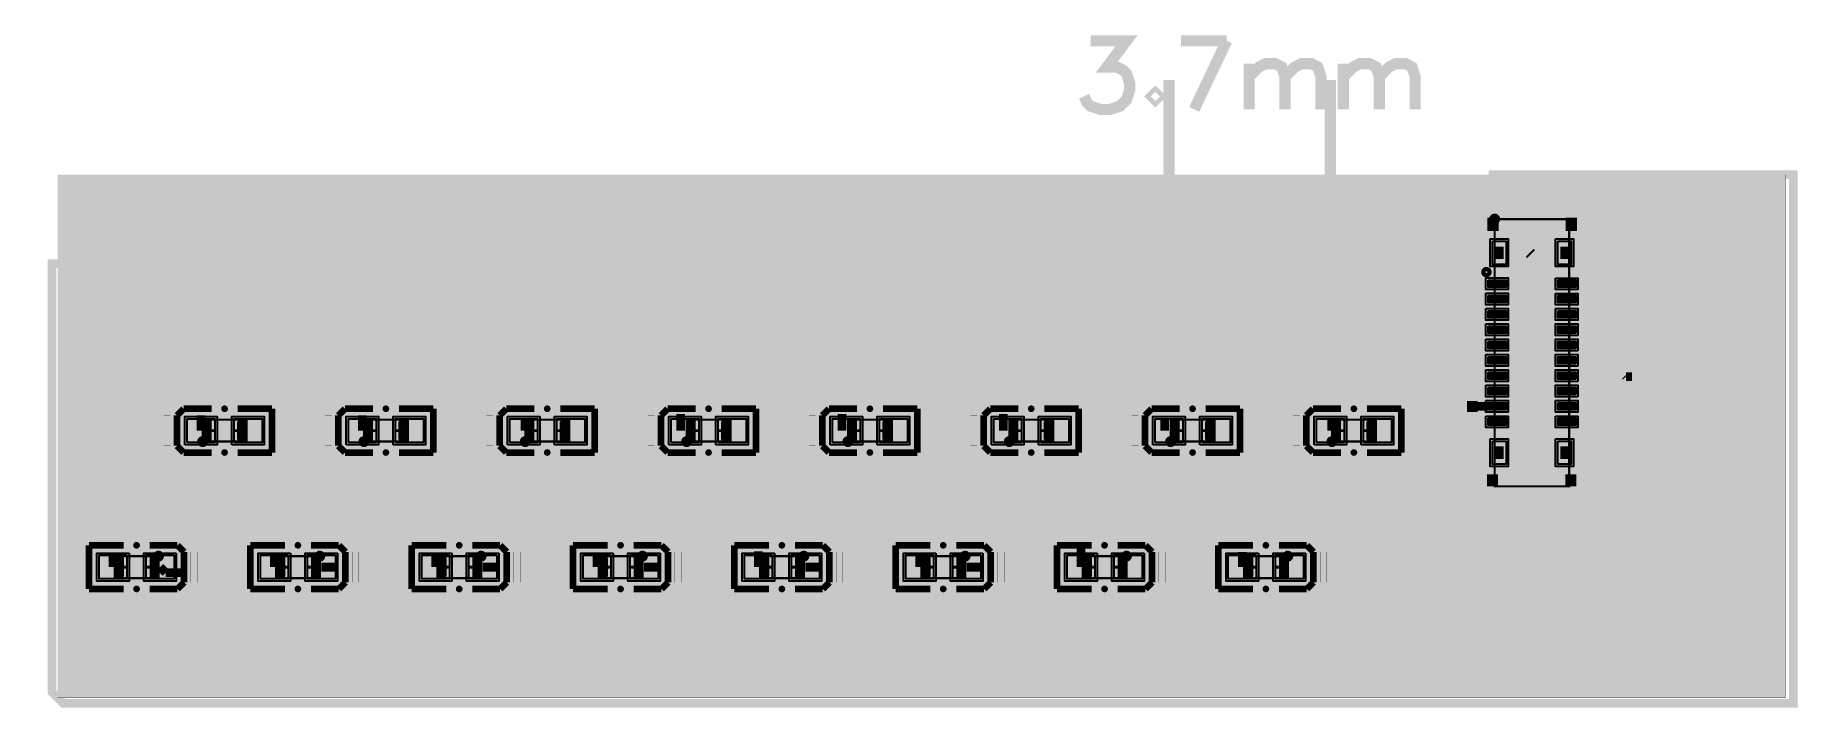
# Model space of a CAD drawing. Header units: millimetres. Extents: x -0.1 to 40.1, y -12.5 to 2.8.
import ezdxf

# ---------------------------------------------------------------- set-up
doc = ezdxf.new("R2010")
doc.units = ezdxf.units.MM
doc.header["$MEASUREMENT"] = 0
for name, color, linetype, true_color in [('Board-Outline-Layer', 7, 'Continuous', 0xff00ff), ('Component-Marking-Layer', 7, 'Continuous', 0x66ffcc), ('Component-Shape-Layer', 7, 'Continuous', 0x00cccc), ('Document-Layer', 7, 'Continuous', 0xffffff), ('Pin-Soldering-Layer', 7, 'Continuous', 0xcc9999), ('Top-Layer', 7, 'Continuous', 0xff0000), ('Top-Paste-Mask-Layer', 7, 'Continuous', 0x808080), ('Top-Silkscreen-Layer', 7, 'Continuous', 0xffcc00), ('Top-Solder-Mask-Layer', 7, 'Continuous', 0x800080), ('Top-Stiffener-Layer', 7, 'Continuous', 0xeee666)]:
    doc.layers.add(name, color=color, linetype=linetype, true_color=true_color)

msp = doc.modelspace()

# ---------------------------------------------------------------- hatches: boundary and pattern name
at = {"layer": 'Component-Marking-Layer'}
for points in [[(33.126, -1.395, 1), (33.246, -1.395, 1)], [(33.126, -1.395, 1), (33.246, -1.395, 1)], [(3.631, -6.473, 1), (3.751, -6.473, 1)], [(3.631, -6.473, 1), (3.751, -6.473, 1)], [(7.314, -6.473, 1), (7.434, -6.473, 1)], [(7.314, -6.473, 1), (7.434, -6.473, 1)], [(10.997, -6.473, 1), (11.117, -6.473, 1)], [(10.997, -6.473, 1), (11.117, -6.473, 1)], [(14.68, -6.473, 1), (14.8, -6.473, 1)], [(14.68, -6.473, 1), (14.8, -6.473, 1)], [(18.363, -6.473, 1), (18.483, -6.473, 1)], [(18.363, -6.473, 1), (18.483, -6.473, 1)], [(22.046, -6.473, 1), (22.166, -6.473, 1)], [(22.046, -6.473, 1), (22.166, -6.473, 1)], [(25.729, -6.473, 1), (25.849, -6.473, 1)], [(25.729, -6.473, 1), (25.849, -6.473, 1)], [(29.412, -6.473, 1), (29.532, -6.473, 1)], [(29.412, -6.473, 1), (29.532, -6.473, 1)], [(2.622, -9.088, 1), (2.742, -9.088, 1)], [(2.622, -9.088, 1), (2.742, -9.088, 1)], [(6.305, -9.088, 1), (6.425, -9.088, 1)], [(6.305, -9.088, 1), (6.425, -9.088, 1)], [(9.988, -9.088, 1), (10.108, -9.088, 1)], [(9.988, -9.088, 1), (10.108, -9.088, 1)], [(13.671, -9.088, 1), (13.791, -9.088, 1)], [(13.671, -9.088, 1), (13.791, -9.088, 1)], [(17.354, -9.088, 1), (17.474, -9.088, 1)], [(17.354, -9.088, 1), (17.474, -9.088, 1)], [(21.037, -9.088, 1), (21.157, -9.088, 1)], [(21.037, -9.088, 1), (21.157, -9.088, 1)], [(24.72, -9.088, 1), (24.84, -9.088, 1)], [(24.72, -9.088, 1), (24.84, -9.088, 1)], [(28.403, -9.088, 1), (28.523, -9.088, 1)], [(28.403, -9.088, 1), (28.523, -9.088, 1)]]:
    msp.add_hatch(color=256, dxfattribs=at).paths.add_polyline_path(points)
at = {"layer": 'Document-Layer'}
for points in [[(4.541, -6.423), (4.541, -6.023), (4.481, -6.023), (4.481, -6.423)], [(4.541, -6.423), (4.541, -6.023), (4.481, -6.023), (4.481, -6.423)], [(8.224, -6.423), (8.224, -6.023), (8.164, -6.023), (8.164, -6.423)], [(8.224, -6.423), (8.224, -6.023), (8.164, -6.023), (8.164, -6.423)], [(11.907, -6.423), (11.907, -6.023), (11.847, -6.023), (11.847, -6.423)], [(11.907, -6.423), (11.907, -6.023), (11.847, -6.023), (11.847, -6.423)], [(15.59, -6.423), (15.59, -6.023), (15.53, -6.023), (15.53, -6.423)], [(15.59, -6.423), (15.59, -6.023), (15.53, -6.023), (15.53, -6.423)], [(19.273, -6.423), (19.273, -6.023), (19.213, -6.023), (19.213, -6.423)], [(19.273, -6.423), (19.273, -6.023), (19.213, -6.023), (19.213, -6.423)], [(22.956, -6.423), (22.956, -6.023), (22.896, -6.023), (22.896, -6.423)], [(22.956, -6.423), (22.956, -6.023), (22.896, -6.023), (22.896, -6.423)], [(26.639, -6.423), (26.639, -6.023), (26.579, -6.023), (26.579, -6.423)], [(26.639, -6.423), (26.639, -6.023), (26.579, -6.023), (26.579, -6.423)], [(30.322, -6.423), (30.322, -6.023), (30.262, -6.023), (30.262, -6.423)], [(30.322, -6.423), (30.322, -6.023), (30.262, -6.023), (30.262, -6.423)], [(3.751, -6.253), (3.751, -6.193), (3.991, -6.193), (3.991, -6.253)], [(3.751, -6.253), (3.751, -6.193), (3.991, -6.193), (3.991, -6.253)], [(4.631, -6.253), (4.631, -6.193), (4.391, -6.193), (4.391, -6.253)], [(4.631, -6.253), (4.631, -6.193), (4.391, -6.193), (4.391, -6.253)], [(7.434, -6.253), (7.434, -6.193), (7.674, -6.193), (7.674, -6.253)], [(7.434, -6.253), (7.434, -6.193), (7.674, -6.193), (7.674, -6.253)], [(8.314, -6.253), (8.314, -6.193), (8.074, -6.193), (8.074, -6.253)], [(8.314, -6.253), (8.314, -6.193), (8.074, -6.193), (8.074, -6.253)], [(11.117, -6.253), (11.117, -6.193), (11.357, -6.193), (11.357, -6.253)], [(11.117, -6.253), (11.117, -6.193), (11.357, -6.193), (11.357, -6.253)], [(11.997, -6.253), (11.997, -6.193), (11.757, -6.193), (11.757, -6.253)], [(11.997, -6.253), (11.997, -6.193), (11.757, -6.193), (11.757, -6.253)], [(14.8, -6.253), (14.8, -6.193), (15.04, -6.193), (15.04, -6.253)], [(14.8, -6.253), (14.8, -6.193), (15.04, -6.193), (15.04, -6.253)], [(15.68, -6.253), (15.68, -6.193), (15.44, -6.193), (15.44, -6.253)], [(15.68, -6.253), (15.68, -6.193), (15.44, -6.193), (15.44, -6.253)], [(18.483, -6.253), (18.483, -6.193), (18.723, -6.193), (18.723, -6.253)], [(18.483, -6.253), (18.483, -6.193), (18.723, -6.193), (18.723, -6.253)], [(19.363, -6.253), (19.363, -6.193), (19.123, -6.193), (19.123, -6.253)], [(19.363, -6.253), (19.363, -6.193), (19.123, -6.193), (19.123, -6.253)], [(22.166, -6.253), (22.166, -6.193), (22.406, -6.193), (22.406, -6.253)], [(22.166, -6.253), (22.166, -6.193), (22.406, -6.193), (22.406, -6.253)], [(23.046, -6.253), (23.046, -6.193), (22.806, -6.193), (22.806, -6.253)], [(23.046, -6.253), (23.046, -6.193), (22.806, -6.193), (22.806, -6.253)], [(25.849, -6.253), (25.849, -6.193), (26.089, -6.193), (26.089, -6.253)], [(25.849, -6.253), (25.849, -6.193), (26.089, -6.193), (26.089, -6.253)], [(26.729, -6.253), (26.729, -6.193), (26.489, -6.193), (26.489, -6.253)], [(26.729, -6.253), (26.729, -6.193), (26.489, -6.193), (26.489, -6.253)], [(29.532, -6.253), (29.532, -6.193), (29.772, -6.193), (29.772, -6.253)], [(29.532, -6.253), (29.532, -6.193), (29.772, -6.193), (29.772, -6.253)], [(30.412, -6.253), (30.412, -6.193), (30.172, -6.193), (30.172, -6.253)], [(30.412, -6.253), (30.412, -6.193), (30.172, -6.193), (30.172, -6.253)], [(1.832, -9.138), (1.832, -9.538), (1.892, -9.538), (1.892, -9.138)], [(1.832, -9.138), (1.832, -9.538), (1.892, -9.538), (1.892, -9.138)], [(5.515, -9.138), (5.515, -9.538), (5.575, -9.538), (5.575, -9.138)], [(5.515, -9.138), (5.515, -9.538), (5.575, -9.538), (5.575, -9.138)], [(9.198, -9.138), (9.198, -9.538), (9.258, -9.538), (9.258, -9.138)], [(9.198, -9.138), (9.198, -9.538), (9.258, -9.538), (9.258, -9.138)], [(12.881, -9.138), (12.881, -9.538), (12.941, -9.538), (12.941, -9.138)], [(12.881, -9.138), (12.881, -9.538), (12.941, -9.538), (12.941, -9.138)], [(16.564, -9.138), (16.564, -9.538), (16.624, -9.538), (16.624, -9.138)], [(16.564, -9.138), (16.564, -9.538), (16.624, -9.538), (16.624, -9.138)], [(20.247, -9.138), (20.247, -9.538), (20.307, -9.538), (20.307, -9.138)], [(20.247, -9.138), (20.247, -9.538), (20.307, -9.538), (20.307, -9.138)], [(23.93, -9.138), (23.93, -9.538), (23.99, -9.538), (23.99, -9.138)], [(23.93, -9.138), (23.93, -9.538), (23.99, -9.538), (23.99, -9.138)], [(27.613, -9.138), (27.613, -9.538), (27.673, -9.538), (27.673, -9.138)], [(27.613, -9.138), (27.613, -9.538), (27.673, -9.538), (27.673, -9.138)], [(1.742, -9.308), (1.742, -9.368), (1.982, -9.368), (1.982, -9.308)], [(1.742, -9.308), (1.742, -9.368), (1.982, -9.368), (1.982, -9.308)], [(2.622, -9.308), (2.622, -9.368), (2.382, -9.368), (2.382, -9.308)], [(2.622, -9.308), (2.622, -9.368), (2.382, -9.368), (2.382, -9.308)], [(5.425, -9.308), (5.425, -9.368), (5.665, -9.368), (5.665, -9.308)], [(5.425, -9.308), (5.425, -9.368), (5.665, -9.368), (5.665, -9.308)], [(6.305, -9.308), (6.305, -9.368), (6.065, -9.368), (6.065, -9.308)], [(6.305, -9.308), (6.305, -9.368), (6.065, -9.368), (6.065, -9.308)], [(9.108, -9.308), (9.108, -9.368), (9.348, -9.368), (9.348, -9.308)], [(9.108, -9.308), (9.108, -9.368), (9.348, -9.368), (9.348, -9.308)], [(9.988, -9.308), (9.988, -9.368), (9.748, -9.368), (9.748, -9.308)], [(9.988, -9.308), (9.988, -9.368), (9.748, -9.368), (9.748, -9.308)], [(12.791, -9.308), (12.791, -9.368), (13.031, -9.368), (13.031, -9.308)], [(12.791, -9.308), (12.791, -9.368), (13.031, -9.368), (13.031, -9.308)], [(13.671, -9.308), (13.671, -9.368), (13.431, -9.368), (13.431, -9.308)], [(13.671, -9.308), (13.671, -9.368), (13.431, -9.368), (13.431, -9.308)], [(16.474, -9.308), (16.474, -9.368), (16.714, -9.368), (16.714, -9.308)], [(16.474, -9.308), (16.474, -9.368), (16.714, -9.368), (16.714, -9.308)], [(17.354, -9.308), (17.354, -9.368), (17.114, -9.368), (17.114, -9.308)], [(17.354, -9.308), (17.354, -9.368), (17.114, -9.368), (17.114, -9.308)], [(20.157, -9.308), (20.157, -9.368), (20.397, -9.368), (20.397, -9.308)], [(20.157, -9.308), (20.157, -9.368), (20.397, -9.368), (20.397, -9.308)], [(21.037, -9.308), (21.037, -9.368), (20.797, -9.368), (20.797, -9.308)], [(21.037, -9.308), (21.037, -9.368), (20.797, -9.368), (20.797, -9.308)], [(23.84, -9.308), (23.84, -9.368), (24.08, -9.368), (24.08, -9.308)], [(23.84, -9.308), (23.84, -9.368), (24.08, -9.368), (24.08, -9.308)], [(24.72, -9.308), (24.72, -9.368), (24.48, -9.368), (24.48, -9.308)], [(24.72, -9.308), (24.72, -9.368), (24.48, -9.368), (24.48, -9.308)], [(27.523, -9.308), (27.523, -9.368), (27.763, -9.368), (27.763, -9.308)], [(27.523, -9.308), (27.523, -9.368), (27.763, -9.368), (27.763, -9.308)], [(28.403, -9.308), (28.403, -9.368), (28.163, -9.368), (28.163, -9.308)], [(28.403, -9.308), (28.403, -9.368), (28.163, -9.368), (28.163, -9.308)]]:
    msp.add_hatch(color=256, dxfattribs=at).paths.add_polyline_path(points)
at = {"layer": 'Pin-Soldering-Layer'}
for points in [[(33.386, -2.025), (33.386, -2.305), (33.186, -2.305), (33.186, -2.025)], [(33.386, -2.025), (33.386, -2.305), (33.186, -2.305), (33.186, -2.025)], [(34.886, -2.025), (34.886, -2.305), (34.686, -2.305), (34.686, -2.025)], [(34.886, -2.025), (34.886, -2.305), (34.686, -2.305), (34.686, -2.025)], [(33.436, -2.81), (33.436, -2.93), (33.186, -2.93), (33.186, -2.81)], [(33.436, -2.81), (33.436, -2.93), (33.186, -2.93), (33.186, -2.81)], [(34.886, -2.81), (34.886, -2.93), (34.636, -2.93), (34.636, -2.81)], [(34.886, -2.81), (34.886, -2.93), (34.636, -2.93), (34.636, -2.81)], [(33.436, -3.16), (33.436, -3.28), (33.186, -3.28), (33.186, -3.16)], [(33.436, -3.16), (33.436, -3.28), (33.186, -3.28), (33.186, -3.16)], [(34.886, -3.16), (34.886, -3.28), (34.636, -3.28), (34.636, -3.16)], [(34.886, -3.16), (34.886, -3.28), (34.636, -3.28), (34.636, -3.16)], [(33.436, -3.51), (33.436, -3.63), (33.186, -3.63), (33.186, -3.51)], [(33.436, -3.51), (33.436, -3.63), (33.186, -3.63), (33.186, -3.51)], [(34.886, -3.51), (34.886, -3.63), (34.636, -3.63), (34.636, -3.51)], [(34.886, -3.51), (34.886, -3.63), (34.636, -3.63), (34.636, -3.51)], [(33.436, -3.86), (33.436, -3.98), (33.186, -3.98), (33.186, -3.86)], [(33.436, -3.86), (33.436, -3.98), (33.186, -3.98), (33.186, -3.86)], [(34.636, -3.98), (34.636, -3.86), (34.886, -3.86), (34.886, -3.98)], [(34.636, -3.98), (34.636, -3.86), (34.886, -3.86), (34.886, -3.98)], [(33.436, -4.21), (33.436, -4.33), (33.186, -4.33), (33.186, -4.21)], [(33.436, -4.21), (33.436, -4.33), (33.186, -4.33), (33.186, -4.21)], [(34.636, -4.33), (34.636, -4.21), (34.886, -4.21), (34.886, -4.33)], [(34.636, -4.33), (34.636, -4.21), (34.886, -4.21), (34.886, -4.33)], [(33.436, -4.56), (33.436, -4.68), (33.186, -4.68), (33.186, -4.56)], [(33.436, -4.56), (33.436, -4.68), (33.186, -4.68), (33.186, -4.56)], [(34.636, -4.68), (34.636, -4.56), (34.886, -4.56), (34.886, -4.68)], [(34.636, -4.68), (34.636, -4.56), (34.886, -4.56), (34.886, -4.68)], [(33.436, -4.91), (33.436, -5.03), (33.186, -5.03), (33.186, -4.91)], [(33.436, -4.91), (33.436, -5.03), (33.186, -5.03), (33.186, -4.91)], [(34.636, -5.03), (34.636, -4.91), (34.886, -4.91), (34.886, -5.03)], [(34.636, -5.03), (34.636, -4.91), (34.886, -4.91), (34.886, -5.03)], [(33.436, -5.26), (33.436, -5.38), (33.186, -5.38), (33.186, -5.26)], [(33.436, -5.26), (33.436, -5.38), (33.186, -5.38), (33.186, -5.26)], [(33.436, -5.61), (33.436, -5.73), (33.186, -5.73), (33.186, -5.61)], [(33.436, -5.61), (33.436, -5.73), (33.186, -5.73), (33.186, -5.61)], [(34.636, -5.38), (34.636, -5.26), (34.886, -5.26), (34.886, -5.38)], [(34.636, -5.38), (34.636, -5.26), (34.886, -5.26), (34.886, -5.38)], [(34.886, -5.61), (34.886, -5.73), (34.636, -5.73), (34.636, -5.61)], [(34.886, -5.61), (34.886, -5.73), (34.636, -5.73), (34.636, -5.61)], [(3.691, -6.473), (3.691, -5.973), (3.891, -5.973), (3.891, -6.473)], [(3.691, -6.473), (3.691, -5.973), (3.891, -5.973), (3.891, -6.473)], [(4.691, -6.473), (4.691, -5.973), (4.491, -5.973), (4.491, -6.473)], [(4.691, -6.473), (4.691, -5.973), (4.491, -5.973), (4.491, -6.473)], [(7.374, -6.473), (7.374, -5.973), (7.574, -5.973), (7.574, -6.473)], [(7.374, -6.473), (7.374, -5.973), (7.574, -5.973), (7.574, -6.473)], [(8.374, -6.473), (8.374, -5.973), (8.174, -5.973), (8.174, -6.473)], [(8.374, -6.473), (8.374, -5.973), (8.174, -5.973), (8.174, -6.473)], [(11.057, -6.473), (11.057, -5.973), (11.257, -5.973), (11.257, -6.473)], [(11.057, -6.473), (11.057, -5.973), (11.257, -5.973), (11.257, -6.473)], [(12.057, -6.473), (12.057, -5.973), (11.857, -5.973), (11.857, -6.473)], [(12.057, -6.473), (12.057, -5.973), (11.857, -5.973), (11.857, -6.473)], [(14.74, -6.473), (14.74, -5.973), (14.94, -5.973), (14.94, -6.473)], [(14.74, -6.473), (14.74, -5.973), (14.94, -5.973), (14.94, -6.473)], [(15.74, -6.473), (15.74, -5.973), (15.54, -5.973), (15.54, -6.473)], [(15.74, -6.473), (15.74, -5.973), (15.54, -5.973), (15.54, -6.473)], [(18.423, -6.473), (18.423, -5.973), (18.623, -5.973), (18.623, -6.473)], [(18.423, -6.473), (18.423, -5.973), (18.623, -5.973), (18.623, -6.473)], [(19.423, -6.473), (19.423, -5.973), (19.223, -5.973), (19.223, -6.473)], [(19.423, -6.473), (19.423, -5.973), (19.223, -5.973), (19.223, -6.473)], [(22.106, -6.473), (22.106, -5.973), (22.306, -5.973), (22.306, -6.473)], [(22.106, -6.473), (22.106, -5.973), (22.306, -5.973), (22.306, -6.473)], [(23.106, -6.473), (23.106, -5.973), (22.906, -5.973), (22.906, -6.473)], [(23.106, -6.473), (23.106, -5.973), (22.906, -5.973), (22.906, -6.473)], [(25.789, -6.473), (25.789, -5.973), (25.989, -5.973), (25.989, -6.473)], [(25.789, -6.473), (25.789, -5.973), (25.989, -5.973), (25.989, -6.473)], [(26.789, -6.473), (26.789, -5.973), (26.589, -5.973), (26.589, -6.473)], [(26.789, -6.473), (26.789, -5.973), (26.589, -5.973), (26.589, -6.473)], [(29.472, -6.473), (29.472, -5.973), (29.672, -5.973), (29.672, -6.473)], [(29.472, -6.473), (29.472, -5.973), (29.672, -5.973), (29.672, -6.473)], [(30.472, -6.473), (30.472, -5.973), (30.272, -5.973), (30.272, -6.473)], [(30.472, -6.473), (30.472, -5.973), (30.272, -5.973), (30.272, -6.473)], [(33.436, -5.96), (33.436, -6.08), (33.186, -6.08), (33.186, -5.96)], [(33.436, -5.96), (33.436, -6.08), (33.186, -6.08), (33.186, -5.96)], [(34.886, -5.96), (34.886, -6.08), (34.636, -6.08), (34.636, -5.96)], [(34.886, -5.96), (34.886, -6.08), (34.636, -6.08), (34.636, -5.96)], [(33.386, -6.585), (33.386, -6.865), (33.186, -6.865), (33.186, -6.585)], [(33.386, -6.585), (33.386, -6.865), (33.186, -6.865), (33.186, -6.585)], [(34.886, -6.585), (34.886, -6.865), (34.686, -6.865), (34.686, -6.585)], [(34.886, -6.585), (34.886, -6.865), (34.686, -6.865), (34.686, -6.585)], [(1.682, -9.088), (1.682, -9.588), (1.882, -9.588), (1.882, -9.088)], [(1.682, -9.088), (1.682, -9.588), (1.882, -9.588), (1.882, -9.088)], [(2.682, -9.088), (2.682, -9.588), (2.482, -9.588), (2.482, -9.088)], [(2.682, -9.088), (2.682, -9.588), (2.482, -9.588), (2.482, -9.088)], [(5.365, -9.088), (5.365, -9.588), (5.565, -9.588), (5.565, -9.088)], [(5.365, -9.088), (5.365, -9.588), (5.565, -9.588), (5.565, -9.088)], [(6.365, -9.088), (6.365, -9.588), (6.165, -9.588), (6.165, -9.088)], [(6.365, -9.088), (6.365, -9.588), (6.165, -9.588), (6.165, -9.088)], [(9.048, -9.088), (9.048, -9.588), (9.248, -9.588), (9.248, -9.088)], [(9.048, -9.088), (9.048, -9.588), (9.248, -9.588), (9.248, -9.088)], [(10.048, -9.088), (10.048, -9.588), (9.848, -9.588), (9.848, -9.088)], [(10.048, -9.088), (10.048, -9.588), (9.848, -9.588), (9.848, -9.088)], [(12.731, -9.088), (12.731, -9.588), (12.931, -9.588), (12.931, -9.088)], [(12.731, -9.088), (12.731, -9.588), (12.931, -9.588), (12.931, -9.088)], [(13.731, -9.088), (13.731, -9.588), (13.531, -9.588), (13.531, -9.088)], [(13.731, -9.088), (13.731, -9.588), (13.531, -9.588), (13.531, -9.088)], [(16.414, -9.088), (16.414, -9.588), (16.614, -9.588), (16.614, -9.088)], [(16.414, -9.088), (16.414, -9.588), (16.614, -9.588), (16.614, -9.088)], [(17.414, -9.088), (17.414, -9.588), (17.214, -9.588), (17.214, -9.088)], [(17.414, -9.088), (17.414, -9.588), (17.214, -9.588), (17.214, -9.088)], [(20.097, -9.088), (20.097, -9.588), (20.297, -9.588), (20.297, -9.088)], [(20.097, -9.088), (20.097, -9.588), (20.297, -9.588), (20.297, -9.088)], [(21.097, -9.088), (21.097, -9.588), (20.897, -9.588), (20.897, -9.088)], [(21.097, -9.088), (21.097, -9.588), (20.897, -9.588), (20.897, -9.088)], [(23.78, -9.088), (23.78, -9.588), (23.98, -9.588), (23.98, -9.088)], [(23.78, -9.088), (23.78, -9.588), (23.98, -9.588), (23.98, -9.088)], [(24.78, -9.088), (24.78, -9.588), (24.58, -9.588), (24.58, -9.088)], [(24.78, -9.088), (24.78, -9.588), (24.58, -9.588), (24.58, -9.088)], [(27.463, -9.088), (27.463, -9.588), (27.663, -9.588), (27.663, -9.088)], [(27.463, -9.088), (27.463, -9.588), (27.663, -9.588), (27.663, -9.088)], [(28.463, -9.088), (28.463, -9.588), (28.263, -9.588), (28.263, -9.088)], [(28.463, -9.088), (28.463, -9.588), (28.263, -9.588), (28.263, -9.088)]]:
    msp.add_hatch(color=256, dxfattribs=at).paths.add_polyline_path(points)
at = {"layer": 'Top-Layer'}
for points in [[(33.136, -1.9), (33.446, -1.9), (33.446, -2.43), (33.136, -2.43)], [(34.626, -1.9), (34.936, -1.9), (34.936, -2.43), (34.626, -2.43)], [(33.036, -2.79), (33.446, -2.79), (33.446, -2.95), (33.036, -2.95)], [(34.626, -2.79), (35.036, -2.79), (35.036, -2.95), (34.626, -2.95)], [(33.036, -3.14), (33.446, -3.14), (33.446, -3.3), (33.036, -3.3)], [(34.626, -3.14), (35.036, -3.14), (35.036, -3.3), (34.626, -3.3)], [(33.036, -3.49), (33.446, -3.49), (33.446, -3.65), (33.036, -3.65)], [(34.626, -3.49), (35.036, -3.49), (35.036, -3.65), (34.626, -3.65)], [(33.036, -3.84), (33.446, -3.84), (33.446, -4), (33.036, -4)], [(35.036, -4), (34.626, -4), (34.626, -3.84), (35.036, -3.84)], [(33.036, -4.19), (33.446, -4.19), (33.446, -4.35), (33.036, -4.35)], [(35.036, -4.35), (34.626, -4.35), (34.626, -4.19), (35.036, -4.19)], [(33.036, -4.54), (33.446, -4.54), (33.446, -4.7), (33.036, -4.7)], [(35.036, -4.7), (34.626, -4.7), (34.626, -4.54), (35.036, -4.54)], [(33.036, -4.89), (33.446, -4.89), (33.446, -5.05), (33.036, -5.05)], [(35.036, -5.05), (34.626, -5.05), (34.626, -4.89), (35.036, -4.89)], [(33.036, -5.24), (33.446, -5.24), (33.446, -5.4), (33.036, -5.4)], [(33.036, -5.59), (33.446, -5.59), (33.446, -5.75), (33.036, -5.75)], [(35.036, -5.4), (34.626, -5.4), (34.626, -5.24), (35.036, -5.24)], [(34.626, -5.59), (35.036, -5.59), (35.036, -5.75), (34.626, -5.75)], [(3.335, -6.493), (3.335, -5.953), (3.971, -5.953), (3.971, -6.493)], [(4.411, -6.493), (4.411, -5.953), (5.047, -5.953), (5.047, -6.493)], [(7.018, -6.493), (7.018, -5.953), (7.654, -5.953), (7.654, -6.493)], [(8.094, -6.493), (8.094, -5.953), (8.73, -5.953), (8.73, -6.493)], [(10.701, -6.493), (10.701, -5.953), (11.337, -5.953), (11.337, -6.493)], [(11.777, -6.493), (11.777, -5.953), (12.413, -5.953), (12.413, -6.493)], [(14.384, -6.493), (14.384, -5.953), (15.02, -5.953), (15.02, -6.493)], [(15.46, -6.493), (15.46, -5.953), (16.096, -5.953), (16.096, -6.493)], [(18.067, -6.493), (18.067, -5.953), (18.703, -5.953), (18.703, -6.493)], [(19.143, -6.493), (19.143, -5.953), (19.78, -5.953), (19.78, -6.493)], [(21.75, -6.493), (21.75, -5.953), (22.386, -5.953), (22.386, -6.493)], [(22.826, -6.493), (22.826, -5.953), (23.463, -5.953), (23.463, -6.493)], [(25.433, -6.493), (25.433, -5.953), (26.069, -5.953), (26.069, -6.493)], [(26.509, -6.493), (26.509, -5.953), (27.146, -5.953), (27.146, -6.493)], [(29.116, -6.493), (29.116, -5.953), (29.752, -5.953), (29.752, -6.493)], [(30.192, -6.493), (30.192, -5.953), (30.829, -5.953), (30.829, -6.493)], [(33.036, -5.94), (33.446, -5.94), (33.446, -6.1), (33.036, -6.1)], [(34.626, -5.94), (35.036, -5.94), (35.036, -6.1), (34.626, -6.1)], [(33.136, -6.46), (33.446, -6.46), (33.446, -6.99), (33.136, -6.99)], [(34.626, -6.46), (34.936, -6.46), (34.936, -6.99), (34.626, -6.99)], [(1.962, -9.068), (1.962, -9.608), (1.325, -9.608), (1.325, -9.068)], [(3.038, -9.068), (3.038, -9.608), (2.402, -9.608), (2.402, -9.068)], [(5.645, -9.068), (5.645, -9.608), (5.008, -9.608), (5.008, -9.068)], [(6.721, -9.068), (6.721, -9.608), (6.085, -9.608), (6.085, -9.068)], [(9.328, -9.068), (9.328, -9.608), (8.691, -9.608), (8.691, -9.068)], [(10.404, -9.068), (10.404, -9.608), (9.768, -9.608), (9.768, -9.068)], [(13.011, -9.068), (13.011, -9.608), (12.374, -9.608), (12.374, -9.068)], [(14.087, -9.068), (14.087, -9.608), (13.451, -9.608), (13.451, -9.068)], [(16.694, -9.068), (16.694, -9.608), (16.057, -9.608), (16.057, -9.068)], [(17.77, -9.068), (17.77, -9.608), (17.134, -9.608), (17.134, -9.068)], [(20.377, -9.068), (20.377, -9.608), (19.74, -9.608), (19.74, -9.068)], [(21.453, -9.068), (21.453, -9.608), (20.817, -9.608), (20.817, -9.068)], [(24.06, -9.068), (24.06, -9.608), (23.423, -9.608), (23.423, -9.068)], [(25.136, -9.068), (25.136, -9.608), (24.5, -9.608), (24.5, -9.068)], [(27.743, -9.068), (27.743, -9.608), (27.106, -9.608), (27.106, -9.068)], [(28.819, -9.068), (28.819, -9.608), (28.183, -9.608), (28.183, -9.068)]]:
    msp.add_hatch(color=256, dxfattribs=at).paths.add_polyline_path(points)
at = {"layer": 'Top-Paste-Mask-Layer'}
for points in [[(33.136, -1.9), (33.446, -1.9), (33.446, -2.43), (33.136, -2.43)], [(34.626, -1.9), (34.936, -1.9), (34.936, -2.43), (34.626, -2.43)], [(33.036, -2.79), (33.446, -2.79), (33.446, -2.95), (33.036, -2.95)], [(34.626, -2.79), (35.036, -2.79), (35.036, -2.95), (34.626, -2.95)], [(33.036, -3.14), (33.446, -3.14), (33.446, -3.3), (33.036, -3.3)], [(34.626, -3.14), (35.036, -3.14), (35.036, -3.3), (34.626, -3.3)], [(33.036, -3.49), (33.446, -3.49), (33.446, -3.65), (33.036, -3.65)], [(34.626, -3.49), (35.036, -3.49), (35.036, -3.65), (34.626, -3.65)], [(33.036, -3.84), (33.446, -3.84), (33.446, -4), (33.036, -4)], [(35.036, -4), (34.626, -4), (34.626, -3.84), (35.036, -3.84)], [(33.036, -4.19), (33.446, -4.19), (33.446, -4.35), (33.036, -4.35)], [(35.036, -4.35), (34.626, -4.35), (34.626, -4.19), (35.036, -4.19)], [(33.036, -4.54), (33.446, -4.54), (33.446, -4.7), (33.036, -4.7)], [(35.036, -4.7), (34.626, -4.7), (34.626, -4.54), (35.036, -4.54)], [(33.036, -4.89), (33.446, -4.89), (33.446, -5.05), (33.036, -5.05)], [(35.036, -5.05), (34.626, -5.05), (34.626, -4.89), (35.036, -4.89)], [(33.036, -5.24), (33.446, -5.24), (33.446, -5.4), (33.036, -5.4)], [(33.036, -5.59), (33.446, -5.59), (33.446, -5.75), (33.036, -5.75)], [(35.036, -5.4), (34.626, -5.4), (34.626, -5.24), (35.036, -5.24)], [(34.626, -5.59), (35.036, -5.59), (35.036, -5.75), (34.626, -5.75)], [(3.993, -6.453), (3.993, -5.993), (3.953, -5.953), (3.375, -5.953), (3.335, -5.993), (3.335, -6.453), (3.375, -6.493), (3.953, -6.493)], [(3.993, -6.453), (3.993, -5.993), (3.953, -5.953), (3.375, -5.953), (3.335, -5.993), (3.335, -6.453), (3.375, -6.493), (3.953, -6.493)], [(4.389, -6.453), (4.389, -5.993), (4.429, -5.953), (5.007, -5.953), (5.047, -5.993), (5.047, -6.453), (5.007, -6.493), (4.429, -6.493)], [(4.389, -6.453), (4.389, -5.993), (4.429, -5.953), (5.007, -5.953), (5.047, -5.993), (5.047, -6.453), (5.007, -6.493), (4.429, -6.493)], [(7.676, -6.453), (7.676, -5.993), (7.636, -5.953), (7.058, -5.953), (7.018, -5.993), (7.018, -6.453), (7.058, -6.493), (7.636, -6.493)], [(7.676, -6.453), (7.676, -5.993), (7.636, -5.953), (7.058, -5.953), (7.018, -5.993), (7.018, -6.453), (7.058, -6.493), (7.636, -6.493)], [(8.072, -6.453), (8.072, -5.993), (8.112, -5.953), (8.691, -5.953), (8.731, -5.993), (8.731, -6.453), (8.691, -6.493), (8.112, -6.493)], [(8.072, -6.453), (8.072, -5.993), (8.112, -5.953), (8.691, -5.953), (8.731, -5.993), (8.731, -6.453), (8.691, -6.493), (8.112, -6.493)], [(11.359, -6.453), (11.359, -5.993), (11.319, -5.953), (10.741, -5.953), (10.701, -5.993), (10.701, -6.453), (10.741, -6.493), (11.319, -6.493)], [(11.359, -6.453), (11.359, -5.993), (11.319, -5.953), (10.741, -5.953), (10.701, -5.993), (10.701, -6.453), (10.741, -6.493), (11.319, -6.493)], [(11.755, -6.453), (11.755, -5.993), (11.795, -5.953), (12.374, -5.953), (12.414, -5.993), (12.414, -6.453), (12.374, -6.493), (11.795, -6.493)], [(11.755, -6.453), (11.755, -5.993), (11.795, -5.953), (12.374, -5.953), (12.414, -5.993), (12.414, -6.453), (12.374, -6.493), (11.795, -6.493)], [(15.042, -6.453), (15.042, -5.993), (15.002, -5.953), (14.424, -5.953), (14.384, -5.993), (14.384, -6.453), (14.424, -6.493), (15.002, -6.493)], [(15.042, -6.453), (15.042, -5.993), (15.002, -5.953), (14.424, -5.953), (14.384, -5.993), (14.384, -6.453), (14.424, -6.493), (15.002, -6.493)], [(15.438, -6.453), (15.438, -5.993), (15.478, -5.953), (16.057, -5.953), (16.097, -5.993), (16.097, -6.453), (16.057, -6.493), (15.478, -6.493)], [(15.438, -6.453), (15.438, -5.993), (15.478, -5.953), (16.057, -5.953), (16.097, -5.993), (16.097, -6.453), (16.057, -6.493), (15.478, -6.493)], [(18.725, -6.453), (18.725, -5.993), (18.685, -5.953), (18.107, -5.953), (18.067, -5.993), (18.067, -6.453), (18.107, -6.493), (18.685, -6.493)], [(18.725, -6.453), (18.725, -5.993), (18.685, -5.953), (18.107, -5.953), (18.067, -5.993), (18.067, -6.453), (18.107, -6.493), (18.685, -6.493)], [(19.121, -6.453), (19.121, -5.993), (19.161, -5.953), (19.74, -5.953), (19.78, -5.993), (19.78, -6.453), (19.74, -6.493), (19.161, -6.493)], [(19.121, -6.453), (19.121, -5.993), (19.161, -5.953), (19.74, -5.953), (19.78, -5.993), (19.78, -6.453), (19.74, -6.493), (19.161, -6.493)], [(22.408, -6.453), (22.408, -5.993), (22.368, -5.953), (21.79, -5.953), (21.75, -5.993), (21.75, -6.453), (21.79, -6.493), (22.368, -6.493)], [(22.408, -6.453), (22.408, -5.993), (22.368, -5.953), (21.79, -5.953), (21.75, -5.993), (21.75, -6.453), (21.79, -6.493), (22.368, -6.493)], [(22.804, -6.453), (22.804, -5.993), (22.844, -5.953), (23.423, -5.953), (23.463, -5.993), (23.463, -6.453), (23.423, -6.493), (22.844, -6.493)], [(22.804, -6.453), (22.804, -5.993), (22.844, -5.953), (23.423, -5.953), (23.463, -5.993), (23.463, -6.453), (23.423, -6.493), (22.844, -6.493)], [(26.091, -6.453), (26.091, -5.993), (26.051, -5.953), (25.473, -5.953), (25.433, -5.993), (25.433, -6.453), (25.473, -6.493), (26.051, -6.493)], [(26.091, -6.453), (26.091, -5.993), (26.051, -5.953), (25.473, -5.953), (25.433, -5.993), (25.433, -6.453), (25.473, -6.493), (26.051, -6.493)], [(26.487, -6.453), (26.487, -5.993), (26.527, -5.953), (27.106, -5.953), (27.146, -5.993), (27.146, -6.453), (27.106, -6.493), (26.527, -6.493)], [(26.487, -6.453), (26.487, -5.993), (26.527, -5.953), (27.106, -5.953), (27.146, -5.993), (27.146, -6.453), (27.106, -6.493), (26.527, -6.493)], [(29.774, -6.453), (29.774, -5.993), (29.734, -5.953), (29.156, -5.953), (29.116, -5.993), (29.116, -6.453), (29.156, -6.493), (29.734, -6.493)], [(29.774, -6.453), (29.774, -5.993), (29.734, -5.953), (29.156, -5.953), (29.116, -5.993), (29.116, -6.453), (29.156, -6.493), (29.734, -6.493)], [(30.17, -6.453), (30.17, -5.993), (30.21, -5.953), (30.789, -5.953), (30.829, -5.993), (30.829, -6.453), (30.789, -6.493), (30.21, -6.493)], [(30.17, -6.453), (30.17, -5.993), (30.21, -5.953), (30.789, -5.953), (30.829, -5.993), (30.829, -6.453), (30.789, -6.493), (30.21, -6.493)], [(33.036, -5.94), (33.446, -5.94), (33.446, -6.1), (33.036, -6.1)], [(34.626, -5.94), (35.036, -5.94), (35.036, -6.1), (34.626, -6.1)], [(33.136, -6.46), (33.446, -6.46), (33.446, -6.99), (33.136, -6.99)], [(34.626, -6.46), (34.936, -6.46), (34.936, -6.99), (34.626, -6.99)], [(1.984, -9.108), (1.984, -9.568), (1.944, -9.608), (1.365, -9.608), (1.325, -9.568), (1.325, -9.108), (1.365, -9.068), (1.944, -9.068)], [(1.984, -9.108), (1.984, -9.568), (1.944, -9.608), (1.365, -9.608), (1.325, -9.568), (1.325, -9.108), (1.365, -9.068), (1.944, -9.068)], [(2.38, -9.108), (2.38, -9.568), (2.42, -9.608), (2.998, -9.608), (3.038, -9.568), (3.038, -9.108), (2.998, -9.068), (2.42, -9.068)], [(2.38, -9.108), (2.38, -9.568), (2.42, -9.608), (2.998, -9.608), (3.038, -9.568), (3.038, -9.108), (2.998, -9.068), (2.42, -9.068)], [(5.667, -9.108), (5.667, -9.568), (5.627, -9.608), (5.048, -9.608), (5.008, -9.568), (5.008, -9.108), (5.048, -9.068), (5.627, -9.068)], [(5.667, -9.108), (5.667, -9.568), (5.627, -9.608), (5.048, -9.608), (5.008, -9.568), (5.008, -9.108), (5.048, -9.068), (5.627, -9.068)], [(6.063, -9.108), (6.063, -9.568), (6.103, -9.608), (6.681, -9.608), (6.721, -9.568), (6.721, -9.108), (6.681, -9.068), (6.103, -9.068)], [(6.063, -9.108), (6.063, -9.568), (6.103, -9.608), (6.681, -9.608), (6.721, -9.568), (6.721, -9.108), (6.681, -9.068), (6.103, -9.068)], [(9.35, -9.108), (9.35, -9.568), (9.31, -9.608), (8.731, -9.608), (8.691, -9.568), (8.691, -9.108), (8.731, -9.068), (9.31, -9.068)], [(9.35, -9.108), (9.35, -9.568), (9.31, -9.608), (8.731, -9.608), (8.691, -9.568), (8.691, -9.108), (8.731, -9.068), (9.31, -9.068)], [(9.746, -9.108), (9.746, -9.568), (9.786, -9.608), (10.364, -9.608), (10.404, -9.568), (10.404, -9.108), (10.364, -9.068), (9.786, -9.068)], [(9.746, -9.108), (9.746, -9.568), (9.786, -9.608), (10.364, -9.608), (10.404, -9.568), (10.404, -9.108), (10.364, -9.068), (9.786, -9.068)], [(13.033, -9.108), (13.033, -9.568), (12.993, -9.608), (12.414, -9.608), (12.374, -9.568), (12.374, -9.108), (12.414, -9.068), (12.993, -9.068)], [(13.033, -9.108), (13.033, -9.568), (12.993, -9.608), (12.414, -9.608), (12.374, -9.568), (12.374, -9.108), (12.414, -9.068), (12.993, -9.068)], [(13.429, -9.108), (13.429, -9.568), (13.469, -9.608), (14.047, -9.608), (14.087, -9.568), (14.087, -9.108), (14.047, -9.068), (13.469, -9.068)], [(13.429, -9.108), (13.429, -9.568), (13.469, -9.608), (14.047, -9.608), (14.087, -9.568), (14.087, -9.108), (14.047, -9.068), (13.469, -9.068)], [(16.716, -9.108), (16.716, -9.568), (16.676, -9.608), (16.097, -9.608), (16.057, -9.568), (16.057, -9.108), (16.097, -9.068), (16.676, -9.068)], [(16.716, -9.108), (16.716, -9.568), (16.676, -9.608), (16.097, -9.608), (16.057, -9.568), (16.057, -9.108), (16.097, -9.068), (16.676, -9.068)], [(17.112, -9.108), (17.112, -9.568), (17.152, -9.608), (17.73, -9.608), (17.77, -9.568), (17.77, -9.108), (17.73, -9.068), (17.152, -9.068)], [(17.112, -9.108), (17.112, -9.568), (17.152, -9.608), (17.73, -9.608), (17.77, -9.568), (17.77, -9.108), (17.73, -9.068), (17.152, -9.068)], [(20.399, -9.108), (20.399, -9.568), (20.359, -9.608), (19.78, -9.608), (19.74, -9.568), (19.74, -9.108), (19.78, -9.068), (20.359, -9.068)], [(20.399, -9.108), (20.399, -9.568), (20.359, -9.608), (19.78, -9.608), (19.74, -9.568), (19.74, -9.108), (19.78, -9.068), (20.359, -9.068)], [(20.795, -9.108), (20.795, -9.568), (20.835, -9.608), (21.413, -9.608), (21.453, -9.568), (21.453, -9.108), (21.413, -9.068), (20.835, -9.068)], [(20.795, -9.108), (20.795, -9.568), (20.835, -9.608), (21.413, -9.608), (21.453, -9.568), (21.453, -9.108), (21.413, -9.068), (20.835, -9.068)], [(24.082, -9.108), (24.082, -9.568), (24.042, -9.608), (23.463, -9.608), (23.423, -9.568), (23.423, -9.108), (23.463, -9.068), (24.042, -9.068)], [(24.082, -9.108), (24.082, -9.568), (24.042, -9.608), (23.463, -9.608), (23.423, -9.568), (23.423, -9.108), (23.463, -9.068), (24.042, -9.068)], [(24.478, -9.108), (24.478, -9.568), (24.518, -9.608), (25.096, -9.608), (25.136, -9.568), (25.136, -9.108), (25.096, -9.068), (24.518, -9.068)], [(24.478, -9.108), (24.478, -9.568), (24.518, -9.608), (25.096, -9.608), (25.136, -9.568), (25.136, -9.108), (25.096, -9.068), (24.518, -9.068)], [(27.765, -9.108), (27.765, -9.568), (27.725, -9.608), (27.146, -9.608), (27.106, -9.568), (27.106, -9.108), (27.146, -9.068), (27.725, -9.068)], [(27.765, -9.108), (27.765, -9.568), (27.725, -9.608), (27.146, -9.608), (27.106, -9.568), (27.106, -9.108), (27.146, -9.068), (27.725, -9.068)], [(28.161, -9.108), (28.161, -9.568), (28.201, -9.608), (28.779, -9.608), (28.819, -9.568), (28.819, -9.108), (28.779, -9.068), (28.201, -9.068)], [(28.161, -9.108), (28.161, -9.568), (28.201, -9.608), (28.779, -9.608), (28.819, -9.568), (28.819, -9.108), (28.779, -9.068), (28.201, -9.068)]]:
    msp.add_hatch(color=256, dxfattribs=at).paths.add_polyline_path(points)
at = {"layer": 'Top-Silkscreen-Layer'}
for points in [[(2.954, -6.569), (2.954, -5.877), (2.801, -5.877), (2.801, -6.569)], [(2.954, -6.569), (2.954, -5.877), (2.801, -5.877), (2.801, -6.569)], [(6.637, -6.569), (6.637, -5.877), (6.484, -5.877), (6.484, -6.569)], [(6.637, -6.569), (6.637, -5.877), (6.484, -5.877), (6.484, -6.569)], [(10.32, -6.569), (10.32, -5.877), (10.167, -5.877), (10.167, -6.569)], [(10.32, -6.569), (10.32, -5.877), (10.167, -5.877), (10.167, -6.569)], [(14.003, -6.569), (14.003, -5.877), (13.85, -5.877), (13.85, -6.569)], [(14.003, -6.569), (14.003, -5.877), (13.85, -5.877), (13.85, -6.569)], [(17.686, -6.569), (17.686, -5.877), (17.533, -5.877), (17.533, -6.569)], [(17.686, -6.569), (17.686, -5.877), (17.533, -5.877), (17.533, -6.569)], [(21.369, -6.569), (21.369, -5.877), (21.216, -5.877), (21.216, -6.569)], [(21.369, -6.569), (21.369, -5.877), (21.216, -5.877), (21.216, -6.569)], [(25.052, -6.569), (25.052, -5.877), (24.899, -5.877), (24.899, -6.569)], [(25.052, -6.569), (25.052, -5.877), (24.899, -5.877), (24.899, -6.569)], [(28.735, -6.569), (28.735, -5.877), (28.582, -5.877), (28.582, -6.569)], [(28.735, -6.569), (28.735, -5.877), (28.582, -5.877), (28.582, -6.569)], [(3.419, -8.992), (3.419, -9.684), (3.572, -9.684), (3.572, -8.992)], [(3.419, -8.992), (3.419, -9.684), (3.572, -9.684), (3.572, -8.992)], [(7.102, -8.992), (7.102, -9.684), (7.255, -9.684), (7.255, -8.992)], [(7.102, -8.992), (7.102, -9.684), (7.255, -9.684), (7.255, -8.992)], [(10.785, -8.992), (10.785, -9.684), (10.938, -9.684), (10.938, -8.992)], [(10.785, -8.992), (10.785, -9.684), (10.938, -9.684), (10.938, -8.992)], [(14.468, -8.992), (14.468, -9.684), (14.621, -9.684), (14.621, -8.992)], [(14.468, -8.992), (14.468, -9.684), (14.621, -9.684), (14.621, -8.992)], [(18.151, -8.992), (18.151, -9.684), (18.304, -9.684), (18.304, -8.992)], [(18.151, -8.992), (18.151, -9.684), (18.304, -9.684), (18.304, -8.992)], [(21.834, -8.992), (21.834, -9.684), (21.987, -9.684), (21.987, -8.992)], [(21.834, -8.992), (21.834, -9.684), (21.987, -9.684), (21.987, -8.992)], [(25.517, -8.992), (25.517, -9.684), (25.67, -9.684), (25.67, -8.992)], [(25.517, -8.992), (25.517, -9.684), (25.67, -9.684), (25.67, -8.992)], [(29.2, -8.992), (29.2, -9.684), (29.353, -9.684), (29.353, -8.992)], [(29.2, -8.992), (29.2, -9.684), (29.353, -9.684), (29.353, -8.992)]]:
    msp.add_hatch(color=256, dxfattribs=at).paths.add_polyline_path(points)
at = {"layer": 'Top-Solder-Mask-Layer'}
for points in [[(33.085, -1.849), (33.497, -1.849), (33.497, -2.481), (33.085, -2.481)], [(34.575, -1.849), (34.987, -1.849), (34.987, -2.481), (34.575, -2.481)], [(32.985, -2.739), (33.497, -2.739), (33.497, -3.001), (32.985, -3.001)], [(34.575, -2.74), (35.087, -2.74), (35.087, -3.001), (34.575, -3.001)], [(32.985, -3.089), (33.497, -3.089), (33.497, -3.351), (32.985, -3.351)], [(34.575, -3.09), (35.087, -3.09), (35.087, -3.351), (34.575, -3.351)], [(32.985, -3.439), (33.497, -3.439), (33.497, -3.701), (32.985, -3.701)], [(34.575, -3.439), (35.087, -3.439), (35.087, -3.701), (34.575, -3.701)], [(32.985, -3.789), (33.497, -3.789), (33.497, -4.051), (32.985, -4.051)], [(35.087, -4.051), (34.575, -4.051), (34.575, -3.789), (35.087, -3.789)], [(32.985, -4.139), (33.497, -4.139), (33.497, -4.401), (32.985, -4.401)], [(35.087, -4.401), (34.575, -4.401), (34.575, -4.139), (35.087, -4.139)], [(32.985, -4.489), (33.497, -4.489), (33.497, -4.751), (32.985, -4.751)], [(35.087, -4.751), (34.575, -4.751), (34.575, -4.489), (35.087, -4.489)], [(32.985, -4.839), (33.497, -4.839), (33.497, -5.101), (32.985, -5.101)], [(32.985, -5.189), (33.497, -5.189), (33.497, -5.451), (32.985, -5.451)], [(35.087, -5.101), (34.575, -5.101), (34.575, -4.839), (35.087, -4.839)], [(35.087, -5.451), (34.575, -5.451), (34.575, -5.189), (35.087, -5.189)], [(32.985, -5.539), (33.497, -5.539), (33.497, -5.801), (32.985, -5.801)], [(34.575, -5.539), (35.087, -5.539), (35.087, -5.801), (34.575, -5.801)], [(3.284, -6.544), (3.284, -5.902), (4.022, -5.902), (4.022, -6.544)], [(4.36, -6.544), (4.36, -5.902), (5.098, -5.902), (5.098, -6.544)], [(6.967, -6.544), (6.967, -5.902), (7.705, -5.902), (7.705, -6.544)], [(8.043, -6.544), (8.043, -5.902), (8.781, -5.902), (8.781, -6.544)], [(10.65, -6.544), (10.65, -5.902), (11.388, -5.902), (11.388, -6.544)], [(11.726, -6.544), (11.726, -5.902), (12.464, -5.902), (12.464, -6.544)], [(14.333, -6.544), (14.333, -5.902), (15.071, -5.902), (15.071, -6.544)], [(15.409, -6.544), (15.409, -5.902), (16.147, -5.902), (16.147, -6.544)], [(18.016, -6.544), (18.016, -5.902), (18.754, -5.902), (18.754, -6.544)], [(19.092, -6.544), (19.092, -5.902), (19.83, -5.902), (19.83, -6.544)], [(21.699, -6.544), (21.699, -5.902), (22.437, -5.902), (22.437, -6.544)], [(22.775, -6.544), (22.775, -5.902), (23.513, -5.902), (23.513, -6.544)], [(25.382, -6.544), (25.382, -5.902), (26.12, -5.902), (26.12, -6.544)], [(26.458, -6.544), (26.458, -5.902), (27.196, -5.902), (27.196, -6.544)], [(29.065, -6.544), (29.065, -5.902), (29.803, -5.902), (29.803, -6.544)], [(30.141, -6.544), (30.141, -5.902), (30.879, -5.902), (30.879, -6.544)], [(32.985, -5.889), (33.497, -5.889), (33.497, -6.151), (32.985, -6.151)], [(34.575, -5.889), (35.087, -5.889), (35.087, -6.151), (34.575, -6.151)], [(33.085, -6.409), (33.497, -6.409), (33.497, -7.041), (33.085, -7.041)], [(34.575, -6.409), (34.987, -6.409), (34.987, -7.041), (34.575, -7.041)], [(2.013, -9.017), (2.013, -9.659), (1.275, -9.659), (1.275, -9.017)], [(3.089, -9.017), (3.089, -9.659), (2.351, -9.659), (2.351, -9.017)], [(5.696, -9.017), (5.696, -9.659), (4.958, -9.659), (4.958, -9.017)], [(6.772, -9.017), (6.772, -9.659), (6.034, -9.659), (6.034, -9.017)], [(9.379, -9.017), (9.379, -9.659), (8.641, -9.659), (8.641, -9.017)], [(10.455, -9.017), (10.455, -9.659), (9.717, -9.659), (9.717, -9.017)], [(13.062, -9.017), (13.062, -9.659), (12.324, -9.659), (12.324, -9.017)], [(14.138, -9.017), (14.138, -9.659), (13.4, -9.659), (13.4, -9.017)], [(16.745, -9.017), (16.745, -9.659), (16.007, -9.659), (16.007, -9.017)], [(17.821, -9.017), (17.821, -9.659), (17.083, -9.659), (17.083, -9.017)], [(20.428, -9.017), (20.428, -9.659), (19.69, -9.659), (19.69, -9.017)], [(21.504, -9.017), (21.504, -9.659), (20.766, -9.659), (20.766, -9.017)], [(24.111, -9.017), (24.111, -9.659), (23.373, -9.659), (23.373, -9.017)], [(25.187, -9.017), (25.187, -9.659), (24.449, -9.659), (24.449, -9.017)], [(27.794, -9.017), (27.794, -9.659), (27.056, -9.659), (27.056, -9.017)], [(28.87, -9.017), (28.87, -9.659), (28.132, -9.659), (28.132, -9.017)]]:
    msp.add_hatch(color=256, dxfattribs=at).paths.add_polyline_path(points)
at = {"layer": 'Top-Stiffener-Layer'}
msp.add_hatch(color=256, dxfattribs=at).paths.add_polyline_path([(0.381, -12.319), (0.381, -0.381), (39.824, -0.381), (39.824, -12.319)])

# ---------------------------------------------------------------- linework, layer by layer
at = {"layer": 'Board-Outline-Layer', "const_width": 0.2}
msp.add_lwpolyline([(0.254, -2.413), (31.242, -2.413), (33.147, -0.508), (33.147, -0.381), (40.005, -0.381), (40.005, -12.446), (0.508, -12.446), (0.254, -12.192)], close=True, dxfattribs=at)
at = {"layer": 'Component-Marking-Layer', "const_width": 0.129}
for points in [[(33.126, -1.395, 1), (33.246, -1.395), (33.246, -1.395, 1), (33.126, -1.395)], [(33.126, -1.395, 1), (33.246, -1.395), (33.246, -1.395, 1), (33.126, -1.395)], [(29.412, -6.473, 1), (29.532, -6.473), (29.532, -6.473, 1), (29.412, -6.473)], [(29.412, -6.473, 1), (29.532, -6.473), (29.532, -6.473, 1), (29.412, -6.473)], [(28.403, -9.088, 1), (28.523, -9.088), (28.523, -9.088, 1), (28.403, -9.088)], [(28.403, -9.088, 1), (28.523, -9.088), (28.523, -9.088, 1), (28.403, -9.088)]]:
    msp.add_lwpolyline(points, format="xyb", dxfattribs=at)
for points in [[(3.631, -6.473, 1), (3.751, -6.473, 1)], [(3.631, -6.473, 1), (3.751, -6.473, 1)], [(7.314, -6.473, 1), (7.434, -6.473, 1)], [(7.314, -6.473, 1), (7.434, -6.473, 1)], [(10.997, -6.473, 1), (11.117, -6.473, 1)], [(10.997, -6.473, 1), (11.117, -6.473, 1)], [(14.68, -6.473, 1), (14.8, -6.473, 1)], [(14.68, -6.473, 1), (14.8, -6.473, 1)], [(18.363, -6.473, 1), (18.483, -6.473, 1)], [(18.363, -6.473, 1), (18.483, -6.473, 1)], [(22.046, -6.473, 1), (22.166, -6.473, 1)], [(22.046, -6.473, 1), (22.166, -6.473, 1)], [(25.729, -6.473, 1), (25.849, -6.473, 1)], [(25.729, -6.473, 1), (25.849, -6.473, 1)], [(2.622, -9.088, 1), (2.742, -9.088, 1)], [(2.622, -9.088, 1), (2.742, -9.088, 1)], [(6.305, -9.088, 1), (6.425, -9.088, 1)], [(6.305, -9.088, 1), (6.425, -9.088, 1)], [(9.988, -9.088, 1), (10.108, -9.088, 1)], [(9.988, -9.088, 1), (10.108, -9.088, 1)], [(13.671, -9.088, 1), (13.791, -9.088, 1)], [(13.671, -9.088, 1), (13.791, -9.088, 1)], [(17.354, -9.088, 1), (17.474, -9.088, 1)], [(17.354, -9.088, 1), (17.474, -9.088, 1)], [(21.037, -9.088, 1), (21.157, -9.088, 1)], [(21.037, -9.088, 1), (21.157, -9.088, 1)], [(24.72, -9.088, 1), (24.84, -9.088, 1)], [(24.72, -9.088, 1), (24.84, -9.088, 1)]]:
    msp.add_lwpolyline(points, format="xyb", close=True, dxfattribs=at)
at = {"layer": 'Component-Shape-Layer', "const_width": 0.0508}
for points in [[(33.186, -1.395), (34.886, -1.395), (34.886, -7.495), (33.186, -7.495)], [(33.186, -1.395), (34.886, -1.395), (34.886, -7.495), (33.186, -7.495)], [(3.691, -6.473), (3.691, -5.973), (4.691, -5.973), (4.691, -6.473)], [(3.691, -6.473), (3.691, -5.973), (4.691, -5.973), (4.691, -6.473)], [(7.374, -6.473), (7.374, -5.973), (8.374, -5.973), (8.374, -6.473)], [(7.374, -6.473), (7.374, -5.973), (8.374, -5.973), (8.374, -6.473)], [(11.057, -6.473), (11.057, -5.973), (12.057, -5.973), (12.057, -6.473)], [(11.057, -6.473), (11.057, -5.973), (12.057, -5.973), (12.057, -6.473)], [(14.74, -6.473), (14.74, -5.973), (15.74, -5.973), (15.74, -6.473)], [(14.74, -6.473), (14.74, -5.973), (15.74, -5.973), (15.74, -6.473)], [(18.423, -6.473), (18.423, -5.973), (19.423, -5.973), (19.423, -6.473)], [(18.423, -6.473), (18.423, -5.973), (19.423, -5.973), (19.423, -6.473)], [(22.106, -6.473), (22.106, -5.973), (23.106, -5.973), (23.106, -6.473)], [(22.106, -6.473), (22.106, -5.973), (23.106, -5.973), (23.106, -6.473)], [(25.789, -6.473), (25.789, -5.973), (26.789, -5.973), (26.789, -6.473)], [(25.789, -6.473), (25.789, -5.973), (26.789, -5.973), (26.789, -6.473)], [(29.472, -6.473), (29.472, -5.973), (30.472, -5.973), (30.472, -6.473)], [(29.472, -6.473), (29.472, -5.973), (30.472, -5.973), (30.472, -6.473)], [(2.682, -9.088), (2.682, -9.588), (1.682, -9.588), (1.682, -9.088)], [(2.682, -9.088), (2.682, -9.588), (1.682, -9.588), (1.682, -9.088)], [(6.365, -9.088), (6.365, -9.588), (5.365, -9.588), (5.365, -9.088)], [(6.365, -9.088), (6.365, -9.588), (5.365, -9.588), (5.365, -9.088)], [(10.048, -9.088), (10.048, -9.588), (9.048, -9.588), (9.048, -9.088)], [(10.048, -9.088), (10.048, -9.588), (9.048, -9.588), (9.048, -9.088)], [(13.731, -9.088), (13.731, -9.588), (12.731, -9.588), (12.731, -9.088)], [(13.731, -9.088), (13.731, -9.588), (12.731, -9.588), (12.731, -9.088)], [(17.414, -9.088), (17.414, -9.588), (16.414, -9.588), (16.414, -9.088)], [(17.414, -9.088), (17.414, -9.588), (16.414, -9.588), (16.414, -9.088)], [(21.097, -9.088), (21.097, -9.588), (20.097, -9.588), (20.097, -9.088)], [(21.097, -9.088), (21.097, -9.588), (20.097, -9.588), (20.097, -9.088)], [(24.78, -9.088), (24.78, -9.588), (23.78, -9.588), (23.78, -9.088)], [(24.78, -9.088), (24.78, -9.588), (23.78, -9.588), (23.78, -9.088)], [(28.463, -9.088), (28.463, -9.588), (27.463, -9.588), (27.463, -9.088)], [(28.463, -9.088), (28.463, -9.588), (27.463, -9.588), (27.463, -9.088)]]:
    msp.add_lwpolyline(points, close=True, dxfattribs=at)
at = {"layer": 'Document-Layer', "const_width": 0.00508}
for points in [[(4.541, -6.423), (4.541, -6.023), (4.481, -6.023), (4.481, -6.423)], [(4.541, -6.423), (4.541, -6.023), (4.481, -6.023), (4.481, -6.423)], [(8.224, -6.423), (8.224, -6.023), (8.164, -6.023), (8.164, -6.423)], [(8.224, -6.423), (8.224, -6.023), (8.164, -6.023), (8.164, -6.423)], [(11.907, -6.423), (11.907, -6.023), (11.847, -6.023), (11.847, -6.423)], [(11.907, -6.423), (11.907, -6.023), (11.847, -6.023), (11.847, -6.423)], [(15.59, -6.423), (15.59, -6.023), (15.53, -6.023), (15.53, -6.423)], [(15.59, -6.423), (15.59, -6.023), (15.53, -6.023), (15.53, -6.423)], [(19.273, -6.423), (19.273, -6.023), (19.213, -6.023), (19.213, -6.423)], [(19.273, -6.423), (19.273, -6.023), (19.213, -6.023), (19.213, -6.423)], [(22.956, -6.423), (22.956, -6.023), (22.896, -6.023), (22.896, -6.423)], [(22.956, -6.423), (22.956, -6.023), (22.896, -6.023), (22.896, -6.423)], [(26.639, -6.423), (26.639, -6.023), (26.579, -6.023), (26.579, -6.423)], [(26.639, -6.423), (26.639, -6.023), (26.579, -6.023), (26.579, -6.423)], [(30.322, -6.423), (30.322, -6.023), (30.262, -6.023), (30.262, -6.423)], [(30.322, -6.423), (30.322, -6.023), (30.262, -6.023), (30.262, -6.423)], [(3.751, -6.253), (3.751, -6.193), (3.991, -6.193), (3.991, -6.253)], [(3.751, -6.253), (3.751, -6.193), (3.991, -6.193), (3.991, -6.253)], [(4.631, -6.253), (4.631, -6.193), (4.391, -6.193), (4.391, -6.253)], [(4.631, -6.253), (4.631, -6.193), (4.391, -6.193), (4.391, -6.253)], [(7.434, -6.253), (7.434, -6.193), (7.674, -6.193), (7.674, -6.253)], [(7.434, -6.253), (7.434, -6.193), (7.674, -6.193), (7.674, -6.253)], [(8.314, -6.253), (8.314, -6.193), (8.074, -6.193), (8.074, -6.253)], [(8.314, -6.253), (8.314, -6.193), (8.074, -6.193), (8.074, -6.253)], [(11.117, -6.253), (11.117, -6.193), (11.357, -6.193), (11.357, -6.253)], [(11.117, -6.253), (11.117, -6.193), (11.357, -6.193), (11.357, -6.253)], [(11.997, -6.253), (11.997, -6.193), (11.757, -6.193), (11.757, -6.253)], [(11.997, -6.253), (11.997, -6.193), (11.757, -6.193), (11.757, -6.253)], [(14.8, -6.253), (14.8, -6.193), (15.04, -6.193), (15.04, -6.253)], [(14.8, -6.253), (14.8, -6.193), (15.04, -6.193), (15.04, -6.253)], [(15.68, -6.253), (15.68, -6.193), (15.44, -6.193), (15.44, -6.253)], [(15.68, -6.253), (15.68, -6.193), (15.44, -6.193), (15.44, -6.253)], [(18.483, -6.253), (18.483, -6.193), (18.723, -6.193), (18.723, -6.253)], [(18.483, -6.253), (18.483, -6.193), (18.723, -6.193), (18.723, -6.253)], [(19.363, -6.253), (19.363, -6.193), (19.123, -6.193), (19.123, -6.253)], [(19.363, -6.253), (19.363, -6.193), (19.123, -6.193), (19.123, -6.253)], [(22.166, -6.253), (22.166, -6.193), (22.406, -6.193), (22.406, -6.253)], [(22.166, -6.253), (22.166, -6.193), (22.406, -6.193), (22.406, -6.253)], [(23.046, -6.253), (23.046, -6.193), (22.806, -6.193), (22.806, -6.253)], [(23.046, -6.253), (23.046, -6.193), (22.806, -6.193), (22.806, -6.253)], [(25.849, -6.253), (25.849, -6.193), (26.089, -6.193), (26.089, -6.253)], [(25.849, -6.253), (25.849, -6.193), (26.089, -6.193), (26.089, -6.253)], [(26.729, -6.253), (26.729, -6.193), (26.489, -6.193), (26.489, -6.253)], [(26.729, -6.253), (26.729, -6.193), (26.489, -6.193), (26.489, -6.253)], [(29.532, -6.253), (29.532, -6.193), (29.772, -6.193), (29.772, -6.253)], [(29.532, -6.253), (29.532, -6.193), (29.772, -6.193), (29.772, -6.253)], [(30.412, -6.253), (30.412, -6.193), (30.172, -6.193), (30.172, -6.253)], [(30.412, -6.253), (30.412, -6.193), (30.172, -6.193), (30.172, -6.253)], [(1.832, -9.138), (1.832, -9.538), (1.892, -9.538), (1.892, -9.138)], [(1.832, -9.138), (1.832, -9.538), (1.892, -9.538), (1.892, -9.138)], [(5.515, -9.138), (5.515, -9.538), (5.575, -9.538), (5.575, -9.138)], [(5.515, -9.138), (5.515, -9.538), (5.575, -9.538), (5.575, -9.138)], [(9.198, -9.138), (9.198, -9.538), (9.258, -9.538), (9.258, -9.138)], [(9.198, -9.138), (9.198, -9.538), (9.258, -9.538), (9.258, -9.138)], [(12.881, -9.138), (12.881, -9.538), (12.941, -9.538), (12.941, -9.138)], [(12.881, -9.138), (12.881, -9.538), (12.941, -9.538), (12.941, -9.138)], [(16.564, -9.138), (16.564, -9.538), (16.624, -9.538), (16.624, -9.138)], [(16.564, -9.138), (16.564, -9.538), (16.624, -9.538), (16.624, -9.138)], [(20.247, -9.138), (20.247, -9.538), (20.307, -9.538), (20.307, -9.138)], [(20.247, -9.138), (20.247, -9.538), (20.307, -9.538), (20.307, -9.138)], [(23.93, -9.138), (23.93, -9.538), (23.99, -9.538), (23.99, -9.138)], [(23.93, -9.138), (23.93, -9.538), (23.99, -9.538), (23.99, -9.138)], [(27.613, -9.138), (27.613, -9.538), (27.673, -9.538), (27.673, -9.138)], [(27.613, -9.138), (27.613, -9.538), (27.673, -9.538), (27.673, -9.138)], [(1.742, -9.308), (1.742, -9.368), (1.982, -9.368), (1.982, -9.308)], [(1.742, -9.308), (1.742, -9.368), (1.982, -9.368), (1.982, -9.308)], [(2.622, -9.308), (2.622, -9.368), (2.382, -9.368), (2.382, -9.308)], [(2.622, -9.308), (2.622, -9.368), (2.382, -9.368), (2.382, -9.308)], [(5.425, -9.308), (5.425, -9.368), (5.665, -9.368), (5.665, -9.308)], [(5.425, -9.308), (5.425, -9.368), (5.665, -9.368), (5.665, -9.308)], [(6.305, -9.308), (6.305, -9.368), (6.065, -9.368), (6.065, -9.308)], [(6.305, -9.308), (6.305, -9.368), (6.065, -9.368), (6.065, -9.308)], [(9.108, -9.308), (9.108, -9.368), (9.348, -9.368), (9.348, -9.308)], [(9.108, -9.308), (9.108, -9.368), (9.348, -9.368), (9.348, -9.308)], [(9.988, -9.308), (9.988, -9.368), (9.748, -9.368), (9.748, -9.308)], [(9.988, -9.308), (9.988, -9.368), (9.748, -9.368), (9.748, -9.308)], [(12.791, -9.308), (12.791, -9.368), (13.031, -9.368), (13.031, -9.308)], [(12.791, -9.308), (12.791, -9.368), (13.031, -9.368), (13.031, -9.308)], [(13.671, -9.308), (13.671, -9.368), (13.431, -9.368), (13.431, -9.308)], [(13.671, -9.308), (13.671, -9.368), (13.431, -9.368), (13.431, -9.308)], [(16.474, -9.308), (16.474, -9.368), (16.714, -9.368), (16.714, -9.308)], [(16.474, -9.308), (16.474, -9.368), (16.714, -9.368), (16.714, -9.308)], [(17.354, -9.308), (17.354, -9.368), (17.114, -9.368), (17.114, -9.308)], [(17.354, -9.308), (17.354, -9.368), (17.114, -9.368), (17.114, -9.308)], [(20.157, -9.308), (20.157, -9.368), (20.397, -9.368), (20.397, -9.308)], [(20.157, -9.308), (20.157, -9.368), (20.397, -9.368), (20.397, -9.308)], [(21.037, -9.308), (21.037, -9.368), (20.797, -9.368), (20.797, -9.308)], [(21.037, -9.308), (21.037, -9.368), (20.797, -9.368), (20.797, -9.308)], [(23.84, -9.308), (23.84, -9.368), (24.08, -9.368), (24.08, -9.308)], [(23.84, -9.308), (23.84, -9.368), (24.08, -9.368), (24.08, -9.308)], [(24.72, -9.308), (24.72, -9.368), (24.48, -9.368), (24.48, -9.308)], [(24.72, -9.308), (24.72, -9.368), (24.48, -9.368), (24.48, -9.308)], [(27.523, -9.308), (27.523, -9.368), (27.763, -9.368), (27.763, -9.308)], [(27.523, -9.308), (27.523, -9.368), (27.763, -9.368), (27.763, -9.308)], [(28.403, -9.308), (28.403, -9.368), (28.163, -9.368), (28.163, -9.308)], [(28.403, -9.308), (28.403, -9.368), (28.163, -9.368), (28.163, -9.308)]]:
    msp.add_lwpolyline(points, close=True, dxfattribs=at)
at = {"layer": 'Pin-Soldering-Layer', "const_width": 0.00508}
for points in [[(33.386, -2.025), (33.386, -2.305), (33.186, -2.305), (33.186, -2.025)], [(33.386, -2.025), (33.386, -2.305), (33.186, -2.305), (33.186, -2.025)], [(34.886, -2.025), (34.886, -2.305), (34.686, -2.305), (34.686, -2.025)], [(34.886, -2.025), (34.886, -2.305), (34.686, -2.305), (34.686, -2.025)], [(33.436, -2.81), (33.436, -2.93), (33.186, -2.93), (33.186, -2.81)], [(33.436, -2.81), (33.436, -2.93), (33.186, -2.93), (33.186, -2.81)], [(34.886, -2.81), (34.886, -2.93), (34.636, -2.93), (34.636, -2.81)], [(34.886, -2.81), (34.886, -2.93), (34.636, -2.93), (34.636, -2.81)], [(33.436, -3.16), (33.436, -3.28), (33.186, -3.28), (33.186, -3.16)], [(33.436, -3.16), (33.436, -3.28), (33.186, -3.28), (33.186, -3.16)], [(34.886, -3.16), (34.886, -3.28), (34.636, -3.28), (34.636, -3.16)], [(34.886, -3.16), (34.886, -3.28), (34.636, -3.28), (34.636, -3.16)], [(33.436, -3.51), (33.436, -3.63), (33.186, -3.63), (33.186, -3.51)], [(33.436, -3.51), (33.436, -3.63), (33.186, -3.63), (33.186, -3.51)], [(34.886, -3.51), (34.886, -3.63), (34.636, -3.63), (34.636, -3.51)], [(34.886, -3.51), (34.886, -3.63), (34.636, -3.63), (34.636, -3.51)], [(33.436, -3.86), (33.436, -3.98), (33.186, -3.98), (33.186, -3.86)], [(33.436, -3.86), (33.436, -3.98), (33.186, -3.98), (33.186, -3.86)], [(34.636, -3.98), (34.636, -3.86), (34.886, -3.86), (34.886, -3.98)], [(34.636, -3.98), (34.636, -3.86), (34.886, -3.86), (34.886, -3.98)], [(33.436, -4.21), (33.436, -4.33), (33.186, -4.33), (33.186, -4.21)], [(33.436, -4.21), (33.436, -4.33), (33.186, -4.33), (33.186, -4.21)], [(34.636, -4.33), (34.636, -4.21), (34.886, -4.21), (34.886, -4.33)], [(34.636, -4.33), (34.636, -4.21), (34.886, -4.21), (34.886, -4.33)], [(33.436, -4.56), (33.436, -4.68), (33.186, -4.68), (33.186, -4.56)], [(33.436, -4.56), (33.436, -4.68), (33.186, -4.68), (33.186, -4.56)], [(34.636, -4.68), (34.636, -4.56), (34.886, -4.56), (34.886, -4.68)], [(34.636, -4.68), (34.636, -4.56), (34.886, -4.56), (34.886, -4.68)], [(33.436, -4.91), (33.436, -5.03), (33.186, -5.03), (33.186, -4.91)], [(33.436, -4.91), (33.436, -5.03), (33.186, -5.03), (33.186, -4.91)], [(34.636, -5.03), (34.636, -4.91), (34.886, -4.91), (34.886, -5.03)], [(34.636, -5.03), (34.636, -4.91), (34.886, -4.91), (34.886, -5.03)], [(33.436, -5.26), (33.436, -5.38), (33.186, -5.38), (33.186, -5.26)], [(33.436, -5.26), (33.436, -5.38), (33.186, -5.38), (33.186, -5.26)], [(33.436, -5.61), (33.436, -5.73), (33.186, -5.73), (33.186, -5.61)], [(33.436, -5.61), (33.436, -5.73), (33.186, -5.73), (33.186, -5.61)], [(34.636, -5.38), (34.636, -5.26), (34.886, -5.26), (34.886, -5.38)], [(34.636, -5.38), (34.636, -5.26), (34.886, -5.26), (34.886, -5.38)], [(34.886, -5.61), (34.886, -5.73), (34.636, -5.73), (34.636, -5.61)], [(34.886, -5.61), (34.886, -5.73), (34.636, -5.73), (34.636, -5.61)], [(3.691, -6.473), (3.691, -5.973), (3.891, -5.973), (3.891, -6.473)], [(3.691, -6.473), (3.691, -5.973), (3.891, -5.973), (3.891, -6.473)], [(4.691, -6.473), (4.691, -5.973), (4.491, -5.973), (4.491, -6.473)], [(4.691, -6.473), (4.691, -5.973), (4.491, -5.973), (4.491, -6.473)], [(7.374, -6.473), (7.374, -5.973), (7.574, -5.973), (7.574, -6.473)], [(7.374, -6.473), (7.374, -5.973), (7.574, -5.973), (7.574, -6.473)], [(8.374, -6.473), (8.374, -5.973), (8.174, -5.973), (8.174, -6.473)], [(8.374, -6.473), (8.374, -5.973), (8.174, -5.973), (8.174, -6.473)], [(11.057, -6.473), (11.057, -5.973), (11.257, -5.973), (11.257, -6.473)], [(11.057, -6.473), (11.057, -5.973), (11.257, -5.973), (11.257, -6.473)], [(12.057, -6.473), (12.057, -5.973), (11.857, -5.973), (11.857, -6.473)], [(12.057, -6.473), (12.057, -5.973), (11.857, -5.973), (11.857, -6.473)], [(14.74, -6.473), (14.74, -5.973), (14.94, -5.973), (14.94, -6.473)], [(14.74, -6.473), (14.74, -5.973), (14.94, -5.973), (14.94, -6.473)], [(15.74, -6.473), (15.74, -5.973), (15.54, -5.973), (15.54, -6.473)], [(15.74, -6.473), (15.74, -5.973), (15.54, -5.973), (15.54, -6.473)], [(18.423, -6.473), (18.423, -5.973), (18.623, -5.973), (18.623, -6.473)], [(18.423, -6.473), (18.423, -5.973), (18.623, -5.973), (18.623, -6.473)], [(19.423, -6.473), (19.423, -5.973), (19.223, -5.973), (19.223, -6.473)], [(19.423, -6.473), (19.423, -5.973), (19.223, -5.973), (19.223, -6.473)], [(22.106, -6.473), (22.106, -5.973), (22.306, -5.973), (22.306, -6.473)], [(22.106, -6.473), (22.106, -5.973), (22.306, -5.973), (22.306, -6.473)], [(23.106, -6.473), (23.106, -5.973), (22.906, -5.973), (22.906, -6.473)], [(23.106, -6.473), (23.106, -5.973), (22.906, -5.973), (22.906, -6.473)], [(25.789, -6.473), (25.789, -5.973), (25.989, -5.973), (25.989, -6.473)], [(25.789, -6.473), (25.789, -5.973), (25.989, -5.973), (25.989, -6.473)], [(26.789, -6.473), (26.789, -5.973), (26.589, -5.973), (26.589, -6.473)], [(26.789, -6.473), (26.789, -5.973), (26.589, -5.973), (26.589, -6.473)], [(29.472, -6.473), (29.472, -5.973), (29.672, -5.973), (29.672, -6.473)], [(29.472, -6.473), (29.472, -5.973), (29.672, -5.973), (29.672, -6.473)], [(30.472, -6.473), (30.472, -5.973), (30.272, -5.973), (30.272, -6.473)], [(30.472, -6.473), (30.472, -5.973), (30.272, -5.973), (30.272, -6.473)], [(33.436, -5.96), (33.436, -6.08), (33.186, -6.08), (33.186, -5.96)], [(33.436, -5.96), (33.436, -6.08), (33.186, -6.08), (33.186, -5.96)], [(34.886, -5.96), (34.886, -6.08), (34.636, -6.08), (34.636, -5.96)], [(34.886, -5.96), (34.886, -6.08), (34.636, -6.08), (34.636, -5.96)], [(33.386, -6.585), (33.386, -6.865), (33.186, -6.865), (33.186, -6.585)], [(33.386, -6.585), (33.386, -6.865), (33.186, -6.865), (33.186, -6.585)], [(34.886, -6.585), (34.886, -6.865), (34.686, -6.865), (34.686, -6.585)], [(34.886, -6.585), (34.886, -6.865), (34.686, -6.865), (34.686, -6.585)], [(1.682, -9.088), (1.682, -9.588), (1.882, -9.588), (1.882, -9.088)], [(1.682, -9.088), (1.682, -9.588), (1.882, -9.588), (1.882, -9.088)], [(2.682, -9.088), (2.682, -9.588), (2.482, -9.588), (2.482, -9.088)], [(2.682, -9.088), (2.682, -9.588), (2.482, -9.588), (2.482, -9.088)], [(5.365, -9.088), (5.365, -9.588), (5.565, -9.588), (5.565, -9.088)], [(5.365, -9.088), (5.365, -9.588), (5.565, -9.588), (5.565, -9.088)], [(6.365, -9.088), (6.365, -9.588), (6.165, -9.588), (6.165, -9.088)], [(6.365, -9.088), (6.365, -9.588), (6.165, -9.588), (6.165, -9.088)], [(9.048, -9.088), (9.048, -9.588), (9.248, -9.588), (9.248, -9.088)], [(9.048, -9.088), (9.048, -9.588), (9.248, -9.588), (9.248, -9.088)], [(10.048, -9.088), (10.048, -9.588), (9.848, -9.588), (9.848, -9.088)], [(10.048, -9.088), (10.048, -9.588), (9.848, -9.588), (9.848, -9.088)], [(12.731, -9.088), (12.731, -9.588), (12.931, -9.588), (12.931, -9.088)], [(12.731, -9.088), (12.731, -9.588), (12.931, -9.588), (12.931, -9.088)], [(13.731, -9.088), (13.731, -9.588), (13.531, -9.588), (13.531, -9.088)], [(13.731, -9.088), (13.731, -9.588), (13.531, -9.588), (13.531, -9.088)], [(16.414, -9.088), (16.414, -9.588), (16.614, -9.588), (16.614, -9.088)], [(16.414, -9.088), (16.414, -9.588), (16.614, -9.588), (16.614, -9.088)], [(17.414, -9.088), (17.414, -9.588), (17.214, -9.588), (17.214, -9.088)], [(17.414, -9.088), (17.414, -9.588), (17.214, -9.588), (17.214, -9.088)], [(20.097, -9.088), (20.097, -9.588), (20.297, -9.588), (20.297, -9.088)], [(20.097, -9.088), (20.097, -9.588), (20.297, -9.588), (20.297, -9.088)], [(21.097, -9.088), (21.097, -9.588), (20.897, -9.588), (20.897, -9.088)], [(21.097, -9.088), (21.097, -9.588), (20.897, -9.588), (20.897, -9.088)], [(23.78, -9.088), (23.78, -9.588), (23.98, -9.588), (23.98, -9.088)], [(23.78, -9.088), (23.78, -9.588), (23.98, -9.588), (23.98, -9.088)], [(24.78, -9.088), (24.78, -9.588), (24.58, -9.588), (24.58, -9.088)], [(24.78, -9.088), (24.78, -9.588), (24.58, -9.588), (24.58, -9.088)], [(27.463, -9.088), (27.463, -9.588), (27.663, -9.588), (27.663, -9.088)], [(27.463, -9.088), (27.463, -9.588), (27.663, -9.588), (27.663, -9.088)], [(28.463, -9.088), (28.463, -9.588), (28.263, -9.588), (28.263, -9.088)], [(28.463, -9.088), (28.463, -9.588), (28.263, -9.588), (28.263, -9.088)]]:
    msp.add_lwpolyline(points, close=True, dxfattribs=at)
at = {"layer": 'Top-Layer'}
for points in [[(33.136, -1.9), (33.446, -1.9), (33.446, -2.43), (33.136, -2.43)], [(34.626, -1.9), (34.936, -1.9), (34.936, -2.43), (34.626, -2.43)], [(33.036, -2.79), (33.446, -2.79), (33.446, -2.95), (33.036, -2.95)], [(34.626, -2.79), (35.036, -2.79), (35.036, -2.95), (34.626, -2.95)], [(33.036, -3.14), (33.446, -3.14), (33.446, -3.3), (33.036, -3.3)], [(34.626, -3.14), (35.036, -3.14), (35.036, -3.3), (34.626, -3.3)], [(33.036, -3.49), (33.446, -3.49), (33.446, -3.65), (33.036, -3.65)], [(34.626, -3.49), (35.036, -3.49), (35.036, -3.65), (34.626, -3.65)], [(33.036, -3.84), (33.446, -3.84), (33.446, -4), (33.036, -4)], [(35.036, -4), (34.626, -4), (34.626, -3.84), (35.036, -3.84)], [(33.036, -4.19), (33.446, -4.19), (33.446, -4.35), (33.036, -4.35)], [(35.036, -4.35), (34.626, -4.35), (34.626, -4.19), (35.036, -4.19)], [(33.036, -4.54), (33.446, -4.54), (33.446, -4.7), (33.036, -4.7)], [(35.036, -4.7), (34.626, -4.7), (34.626, -4.54), (35.036, -4.54)], [(33.036, -4.89), (33.446, -4.89), (33.446, -5.05), (33.036, -5.05)], [(35.036, -5.05), (34.626, -5.05), (34.626, -4.89), (35.036, -4.89)], [(33.036, -5.24), (33.446, -5.24), (33.446, -5.4), (33.036, -5.4)], [(33.036, -5.59), (33.446, -5.59), (33.446, -5.75), (33.036, -5.75)], [(35.036, -5.4), (34.626, -5.4), (34.626, -5.24), (35.036, -5.24)], [(34.626, -5.59), (35.036, -5.59), (35.036, -5.75), (34.626, -5.75)], [(3.335, -6.493), (3.335, -5.953), (3.971, -5.953), (3.971, -6.493)], [(4.411, -6.493), (4.411, -5.953), (5.047, -5.953), (5.047, -6.493)], [(7.018, -6.493), (7.018, -5.953), (7.654, -5.953), (7.654, -6.493)], [(8.094, -6.493), (8.094, -5.953), (8.73, -5.953), (8.73, -6.493)], [(10.701, -6.493), (10.701, -5.953), (11.337, -5.953), (11.337, -6.493)], [(11.777, -6.493), (11.777, -5.953), (12.413, -5.953), (12.413, -6.493)], [(14.384, -6.493), (14.384, -5.953), (15.02, -5.953), (15.02, -6.493)], [(15.46, -6.493), (15.46, -5.953), (16.096, -5.953), (16.096, -6.493)], [(18.067, -6.493), (18.067, -5.953), (18.703, -5.953), (18.703, -6.493)], [(19.143, -6.493), (19.143, -5.953), (19.78, -5.953), (19.78, -6.493)], [(21.75, -6.493), (21.75, -5.953), (22.386, -5.953), (22.386, -6.493)], [(22.826, -6.493), (22.826, -5.953), (23.463, -5.953), (23.463, -6.493)], [(25.433, -6.493), (25.433, -5.953), (26.069, -5.953), (26.069, -6.493)], [(26.509, -6.493), (26.509, -5.953), (27.146, -5.953), (27.146, -6.493)], [(29.116, -6.493), (29.116, -5.953), (29.752, -5.953), (29.752, -6.493)], [(30.192, -6.493), (30.192, -5.953), (30.829, -5.953), (30.829, -6.493)], [(33.036, -5.94), (33.446, -5.94), (33.446, -6.1), (33.036, -6.1)], [(34.626, -5.94), (35.036, -5.94), (35.036, -6.1), (34.626, -6.1)], [(33.136, -6.46), (33.446, -6.46), (33.446, -6.99), (33.136, -6.99)], [(34.626, -6.46), (34.936, -6.46), (34.936, -6.99), (34.626, -6.99)], [(1.962, -9.068), (1.962, -9.608), (1.325, -9.608), (1.325, -9.068)], [(3.038, -9.068), (3.038, -9.608), (2.402, -9.608), (2.402, -9.068)], [(5.645, -9.068), (5.645, -9.608), (5.008, -9.608), (5.008, -9.068)], [(6.721, -9.068), (6.721, -9.608), (6.085, -9.608), (6.085, -9.068)], [(9.328, -9.068), (9.328, -9.608), (8.691, -9.608), (8.691, -9.068)], [(10.404, -9.068), (10.404, -9.608), (9.768, -9.608), (9.768, -9.068)], [(13.011, -9.068), (13.011, -9.608), (12.374, -9.608), (12.374, -9.068)], [(14.087, -9.068), (14.087, -9.608), (13.451, -9.608), (13.451, -9.068)], [(16.694, -9.068), (16.694, -9.608), (16.057, -9.608), (16.057, -9.068)], [(17.77, -9.068), (17.77, -9.608), (17.134, -9.608), (17.134, -9.068)], [(20.377, -9.068), (20.377, -9.608), (19.74, -9.608), (19.74, -9.068)], [(21.453, -9.068), (21.453, -9.608), (20.817, -9.608), (20.817, -9.068)], [(24.06, -9.068), (24.06, -9.608), (23.423, -9.608), (23.423, -9.068)], [(25.136, -9.068), (25.136, -9.608), (24.5, -9.608), (24.5, -9.068)], [(27.743, -9.068), (27.743, -9.608), (27.106, -9.608), (27.106, -9.068)], [(28.819, -9.068), (28.819, -9.608), (28.183, -9.608), (28.183, -9.068)]]:
    msp.add_lwpolyline(points, close=True, dxfattribs=at)
for points, const_width in [([(33.291, -2.165), (33.986, -2.165)], 0.254), ([(34.016, -2.196), (33.986, -2.165)], 0.254), ([(33.986, -2.165), (34.781, -2.165)], 0.254), ([(34.016, -6.725), (34.016, -2.196)], 0.254), ([(6.655, -2.87), (3.653, -5.872)], 0.2), ([(33.241, -2.87), (6.655, -2.87)], 0.2), ([(37.305, -2.888), (34.765, -2.888)], 0.2), ([(39.243, -4.826), (37.305, -2.888)], 0.2), ([(9.988, -3.22), (7.336, -5.872)], 0.2), ([(33.241, -3.22), (9.988, -3.22)], 0.2), ([(37.129, -3.22), (34.831, -3.22)], 0.2), ([(38.906, -4.997), (37.129, -3.22)], 0.2), ([(13.448, -3.57), (11.049, -5.969)], 0.2), ([(33.241, -3.57), (13.448, -3.57)], 0.2), ([(36.971, -3.57), (34.831, -3.57)], 0.2), ([(38.56, -5.159), (36.971, -3.57)], 0.2), ([(16.527, -3.92), (14.605, -5.842)], 0.2), ([(33.241, -3.92), (16.527, -3.92)], 0.2), ([(34.848, -3.937), (34.831, -3.92)], 0.2), ([(36.83, -3.937), (34.848, -3.937)], 0.2), ([(38.227, -5.334), (36.83, -3.937)], 0.2), ([(19.878, -4.252), (18.288, -5.842)], 0.2), ([(33.223, -4.252), (19.878, -4.252)], 0.2), ([(33.241, -4.27), (33.223, -4.252)], 0.2), ([(34.849, -4.288), (34.831, -4.27)], 0.2), ([(36.673, -4.288), (34.849, -4.288)], 0.2), ([(37.846, -5.461), (36.673, -4.288)], 0.2), ([(23.193, -4.62), (21.971, -5.842)], 0.2), ([(33.241, -4.62), (23.193, -4.62)], 0.2), ([(36.497, -4.62), (34.831, -4.62)], 0.2), ([(37.488, -5.611), (36.497, -4.62)], 0.2), ([(39.243, -8.476), (39.243, -4.826)], 0.2), ([(26.671, -4.952), (25.654, -5.969)], 0.2), ([(33.223, -4.952), (26.671, -4.952)], 0.2), ([(30.113, -5.32), (29.464, -5.969)], 0.2), ([(33.241, -5.32), (30.113, -5.32)], 0.2), ([(33.241, -4.97), (33.223, -4.952)], 0.2), ([(36.16, -4.97), (34.831, -4.97)], 0.2), ([(36.054, -5.32), (34.831, -5.32)], 0.2), ([(36.703, -5.969), (36.054, -5.32)], 0.2), ([(36.181, -4.991), (36.16, -4.97)], 0.2), ([(36.318, -4.991), (36.181, -4.991)], 0.2), ([(37.084, -5.758), (36.318, -4.991)], 0.2), ([(38.56, -8.176), (38.56, -5.159)], 0.2), ([(38.906, -8.338), (38.906, -4.997)], 0.2), ([(32.004, -6.223), (32.557, -5.67)], 0.254), ([(32.557, -5.67), (32.8, -5.67)], 0.254), ([(32.8, -5.67), (33.241, -5.67)], 0.2), ([(34.835, -5.666), (34.831, -5.67)], 0.2), ([(35.892, -5.666), (34.835, -5.666)], 0.2), ([(36.322, -6.096), (35.892, -5.666)], 0.2), ([(37.488, -7.724), (37.488, -5.611)], 0.2), ([(37.846, -7.873), (37.846, -5.461)], 0.2), ([(38.227, -8.001), (38.227, -5.334)], 0.2), ([(3.653, -5.872), (3.653, -6.223)], 0.2), ([(7.336, -5.872), (7.336, -6.223)], 0.2), ([(11.049, -5.969), (11.049, -6.223)], 0.2), ([(14.605, -5.842), (14.605, -6.223)], 0.2), ([(18.288, -5.842), (18.288, -6.223)], 0.2), ([(21.971, -5.842), (21.971, -6.223)], 0.2), ([(25.654, -5.969), (25.654, -6.223)], 0.2), ([(29.464, -5.969), (29.464, -6.223)], 0.2), ([(36.322, -7.366), (36.322, -6.096)], 0.2), ([(36.703, -7.493), (36.703, -5.969)], 0.2), ([(37.084, -7.62), (37.084, -5.758)], 0.2), ([(4.729, -6.223), (5.745, -7.239)], 0.254), ([(8.412, -6.223), (9.428, -7.239)], 0.254), ([(12.095, -6.223), (13.111, -7.239)], 0.254), ([(15.778, -6.223), (16.794, -7.239)], 0.254), ([(19.461, -6.223), (20.477, -7.239)], 0.254), ([(23.144, -6.223), (24.16, -7.239)], 0.254), ([(26.827, -6.223), (27.843, -7.239)], 0.254), ([(32.004, -6.223), (30.51, -6.223)], 0.2), ([(30.988, -7.239), (32.004, -6.223)], 0.254), ([(33.291, -6.725), (34.016, -6.725)], 0.254), ([(34.016, -6.725), (34.781, -6.725)], 0.254), ([(5.745, -7.239), (9.428, -7.239)], 0.254), ([(9.428, -7.239), (13.111, -7.239)], 0.254), ([(13.111, -7.239), (16.794, -7.239)], 0.254), ([(16.794, -7.239), (20.477, -7.239)], 0.254), ([(20.477, -7.239), (24.16, -7.239)], 0.254), ([(24.16, -7.239), (27.843, -7.239)], 0.254), ([(27.843, -7.239), (30.988, -7.239)], 0.254), ([(34.844, -9.86), (37.084, -7.62)], 0.2), ([(34.858, -9.338), (36.703, -7.493)], 0.2), ([(35.023, -10.189), (37.488, -7.724)], 0.2), ([(35.179, -8.509), (36.322, -7.366)], 0.2), ([(35.201, -10.518), (37.846, -7.873)], 0.2), ([(35.381, -10.847), (38.227, -8.001)], 0.2), ([(1.644, -9.024), (2.159, -8.509)], 0.2), ([(2.159, -8.509), (5.874, -8.509)], 0.2), ([(5.327, -9.057), (5.874, -8.509)], 0.2), ([(9.525, -8.509), (5.874, -8.509)], 0.2), ([(9.01, -9.024), (9.525, -8.509)], 0.2), ([(13.223, -8.509), (9.525, -8.509)], 0.2), ([(12.693, -9.04), (13.223, -8.509)], 0.2), ([(16.843, -8.509), (13.223, -8.509)], 0.2), ([(16.376, -8.976), (16.843, -8.509)], 0.2), ([(20.6, -8.509), (16.843, -8.509)], 0.2), ([(20.059, -9.05), (20.6, -8.509)], 0.2), ([(24.106, -8.509), (20.6, -8.509)], 0.2), ([(23.742, -8.873), (24.106, -8.509)], 0.2), ([(27.907, -8.509), (24.106, -8.509)], 0.2), ([(27.425, -8.992), (27.907, -8.509)], 0.2), ([(27.907, -8.509), (35.179, -8.509)], 0.2), ([(35.56, -11.176), (38.56, -8.176)], 0.2), ([(35.766, -11.478), (38.906, -8.338)], 0.2), ([(35.908, -11.811), (39.243, -8.476)], 0.2), ([(23.742, -9.338), (23.742, -8.873)], 0.2), ([(1.644, -9.338), (1.644, -9.024)], 0.2), ([(2.72, -9.338), (2.847, -9.465)], 0.2), ([(5.327, -9.338), (5.327, -9.057)], 0.2), ([(6.403, -9.338), (6.798, -9.338)], 0.2), ([(6.798, -9.338), (8.938, -11.478)], 0.2), ([(9.01, -9.338), (9.01, -9.024)], 0.2), ([(10.086, -9.338), (10.481, -9.338)], 0.2), ([(10.481, -9.338), (12.319, -11.176)], 0.2), ([(12.693, -9.338), (12.693, -9.04)], 0.2), ([(13.769, -9.338), (14.164, -9.338)], 0.2), ([(14.164, -9.338), (15.673, -10.847)], 0.2), ([(16.376, -9.338), (16.376, -8.976)], 0.2), ([(17.452, -9.338), (17.847, -9.338)], 0.2), ([(17.847, -9.338), (19.027, -10.518)], 0.2), ([(20.059, -9.338), (20.059, -9.05)], 0.2), ([(21.135, -9.338), (21.53, -9.338)], 0.2), ([(21.53, -9.338), (22.381, -10.189)], 0.2), ([(24.818, -9.338), (25.34, -9.86)], 0.2), ([(27.425, -9.338), (27.425, -8.992)], 0.2), ([(28.501, -9.338), (34.858, -9.338)], 0.2), ([(2.847, -9.465), (3.242, -9.465)], 0.2), ([(3.242, -9.465), (5.588, -11.811)], 0.2), ([(25.34, -9.86), (34.844, -9.86)], 0.2), ([(19.027, -10.518), (35.201, -10.518)], 0.2), ([(22.381, -10.189), (35.023, -10.189)], 0.2), ([(15.673, -10.847), (35.381, -10.847)], 0.2), ([(12.319, -11.176), (35.56, -11.176)], 0.2), ([(8.938, -11.478), (35.766, -11.478)], 0.2), ([(5.588, -11.811), (35.908, -11.811)], 0.2)]:
    msp.add_lwpolyline(points, dxfattribs=dict(at, const_width=const_width))
at = {"layer": 'Top-Paste-Mask-Layer'}
for points in [[(33.136, -1.9), (33.446, -1.9), (33.446, -2.43), (33.136, -2.43)], [(34.626, -1.9), (34.936, -1.9), (34.936, -2.43), (34.626, -2.43)], [(33.036, -2.79), (33.446, -2.79), (33.446, -2.95), (33.036, -2.95)], [(34.626, -2.79), (35.036, -2.79), (35.036, -2.95), (34.626, -2.95)], [(33.036, -3.14), (33.446, -3.14), (33.446, -3.3), (33.036, -3.3)], [(34.626, -3.14), (35.036, -3.14), (35.036, -3.3), (34.626, -3.3)], [(33.036, -3.49), (33.446, -3.49), (33.446, -3.65), (33.036, -3.65)], [(34.626, -3.49), (35.036, -3.49), (35.036, -3.65), (34.626, -3.65)], [(33.036, -3.84), (33.446, -3.84), (33.446, -4), (33.036, -4)], [(35.036, -4), (34.626, -4), (34.626, -3.84), (35.036, -3.84)], [(33.036, -4.19), (33.446, -4.19), (33.446, -4.35), (33.036, -4.35)], [(35.036, -4.35), (34.626, -4.35), (34.626, -4.19), (35.036, -4.19)], [(33.036, -4.54), (33.446, -4.54), (33.446, -4.7), (33.036, -4.7)], [(35.036, -4.7), (34.626, -4.7), (34.626, -4.54), (35.036, -4.54)], [(33.036, -4.89), (33.446, -4.89), (33.446, -5.05), (33.036, -5.05)], [(35.036, -5.05), (34.626, -5.05), (34.626, -4.89), (35.036, -4.89)], [(33.036, -5.24), (33.446, -5.24), (33.446, -5.4), (33.036, -5.4)], [(33.036, -5.59), (33.446, -5.59), (33.446, -5.75), (33.036, -5.75)], [(35.036, -5.4), (34.626, -5.4), (34.626, -5.24), (35.036, -5.24)], [(34.626, -5.59), (35.036, -5.59), (35.036, -5.75), (34.626, -5.75)], [(33.036, -5.94), (33.446, -5.94), (33.446, -6.1), (33.036, -6.1)], [(34.626, -5.94), (35.036, -5.94), (35.036, -6.1), (34.626, -6.1)], [(33.136, -6.46), (33.446, -6.46), (33.446, -6.99), (33.136, -6.99)], [(34.626, -6.46), (34.936, -6.46), (34.936, -6.99), (34.626, -6.99)]]:
    msp.add_lwpolyline(points, close=True, dxfattribs=at)
at = {"layer": 'Top-Paste-Mask-Layer', "const_width": 0.00508}
for points in [[(3.993, -6.453), (3.993, -5.993), (3.953, -5.953), (3.375, -5.953), (3.335, -5.993), (3.335, -6.453), (3.375, -6.493), (3.953, -6.493)], [(3.993, -6.453), (3.993, -5.993), (3.953, -5.953), (3.375, -5.953), (3.335, -5.993), (3.335, -6.453), (3.375, -6.493), (3.953, -6.493)], [(4.389, -6.453), (4.389, -5.993), (4.429, -5.953), (5.007, -5.953), (5.047, -5.993), (5.047, -6.453), (5.007, -6.493), (4.429, -6.493)], [(4.389, -6.453), (4.389, -5.993), (4.429, -5.953), (5.007, -5.953), (5.047, -5.993), (5.047, -6.453), (5.007, -6.493), (4.429, -6.493)], [(7.676, -6.453), (7.676, -5.993), (7.636, -5.953), (7.058, -5.953), (7.018, -5.993), (7.018, -6.453), (7.058, -6.493), (7.636, -6.493)], [(7.676, -6.453), (7.676, -5.993), (7.636, -5.953), (7.058, -5.953), (7.018, -5.993), (7.018, -6.453), (7.058, -6.493), (7.636, -6.493)], [(8.072, -6.453), (8.072, -5.993), (8.112, -5.953), (8.691, -5.953), (8.731, -5.993), (8.731, -6.453), (8.691, -6.493), (8.112, -6.493)], [(8.072, -6.453), (8.072, -5.993), (8.112, -5.953), (8.691, -5.953), (8.731, -5.993), (8.731, -6.453), (8.691, -6.493), (8.112, -6.493)], [(11.359, -6.453), (11.359, -5.993), (11.319, -5.953), (10.741, -5.953), (10.701, -5.993), (10.701, -6.453), (10.741, -6.493), (11.319, -6.493)], [(11.359, -6.453), (11.359, -5.993), (11.319, -5.953), (10.741, -5.953), (10.701, -5.993), (10.701, -6.453), (10.741, -6.493), (11.319, -6.493)], [(11.755, -6.453), (11.755, -5.993), (11.795, -5.953), (12.374, -5.953), (12.414, -5.993), (12.414, -6.453), (12.374, -6.493), (11.795, -6.493)], [(11.755, -6.453), (11.755, -5.993), (11.795, -5.953), (12.374, -5.953), (12.414, -5.993), (12.414, -6.453), (12.374, -6.493), (11.795, -6.493)], [(15.042, -6.453), (15.042, -5.993), (15.002, -5.953), (14.424, -5.953), (14.384, -5.993), (14.384, -6.453), (14.424, -6.493), (15.002, -6.493)], [(15.042, -6.453), (15.042, -5.993), (15.002, -5.953), (14.424, -5.953), (14.384, -5.993), (14.384, -6.453), (14.424, -6.493), (15.002, -6.493)], [(15.438, -6.453), (15.438, -5.993), (15.478, -5.953), (16.057, -5.953), (16.097, -5.993), (16.097, -6.453), (16.057, -6.493), (15.478, -6.493)], [(15.438, -6.453), (15.438, -5.993), (15.478, -5.953), (16.057, -5.953), (16.097, -5.993), (16.097, -6.453), (16.057, -6.493), (15.478, -6.493)], [(18.725, -6.453), (18.725, -5.993), (18.685, -5.953), (18.107, -5.953), (18.067, -5.993), (18.067, -6.453), (18.107, -6.493), (18.685, -6.493)], [(18.725, -6.453), (18.725, -5.993), (18.685, -5.953), (18.107, -5.953), (18.067, -5.993), (18.067, -6.453), (18.107, -6.493), (18.685, -6.493)], [(19.121, -6.453), (19.121, -5.993), (19.161, -5.953), (19.74, -5.953), (19.78, -5.993), (19.78, -6.453), (19.74, -6.493), (19.161, -6.493)], [(19.121, -6.453), (19.121, -5.993), (19.161, -5.953), (19.74, -5.953), (19.78, -5.993), (19.78, -6.453), (19.74, -6.493), (19.161, -6.493)], [(22.408, -6.453), (22.408, -5.993), (22.368, -5.953), (21.79, -5.953), (21.75, -5.993), (21.75, -6.453), (21.79, -6.493), (22.368, -6.493)], [(22.408, -6.453), (22.408, -5.993), (22.368, -5.953), (21.79, -5.953), (21.75, -5.993), (21.75, -6.453), (21.79, -6.493), (22.368, -6.493)], [(22.804, -6.453), (22.804, -5.993), (22.844, -5.953), (23.423, -5.953), (23.463, -5.993), (23.463, -6.453), (23.423, -6.493), (22.844, -6.493)], [(22.804, -6.453), (22.804, -5.993), (22.844, -5.953), (23.423, -5.953), (23.463, -5.993), (23.463, -6.453), (23.423, -6.493), (22.844, -6.493)], [(26.091, -6.453), (26.091, -5.993), (26.051, -5.953), (25.473, -5.953), (25.433, -5.993), (25.433, -6.453), (25.473, -6.493), (26.051, -6.493)], [(26.091, -6.453), (26.091, -5.993), (26.051, -5.953), (25.473, -5.953), (25.433, -5.993), (25.433, -6.453), (25.473, -6.493), (26.051, -6.493)], [(26.487, -6.453), (26.487, -5.993), (26.527, -5.953), (27.106, -5.953), (27.146, -5.993), (27.146, -6.453), (27.106, -6.493), (26.527, -6.493)], [(26.487, -6.453), (26.487, -5.993), (26.527, -5.953), (27.106, -5.953), (27.146, -5.993), (27.146, -6.453), (27.106, -6.493), (26.527, -6.493)], [(29.774, -6.453), (29.774, -5.993), (29.734, -5.953), (29.156, -5.953), (29.116, -5.993), (29.116, -6.453), (29.156, -6.493), (29.734, -6.493)], [(29.774, -6.453), (29.774, -5.993), (29.734, -5.953), (29.156, -5.953), (29.116, -5.993), (29.116, -6.453), (29.156, -6.493), (29.734, -6.493)], [(30.17, -6.453), (30.17, -5.993), (30.21, -5.953), (30.789, -5.953), (30.829, -5.993), (30.829, -6.453), (30.789, -6.493), (30.21, -6.493)], [(30.17, -6.453), (30.17, -5.993), (30.21, -5.953), (30.789, -5.953), (30.829, -5.993), (30.829, -6.453), (30.789, -6.493), (30.21, -6.493)], [(1.984, -9.108), (1.984, -9.568), (1.944, -9.608), (1.365, -9.608), (1.325, -9.568), (1.325, -9.108), (1.365, -9.068), (1.944, -9.068)], [(1.984, -9.108), (1.984, -9.568), (1.944, -9.608), (1.365, -9.608), (1.325, -9.568), (1.325, -9.108), (1.365, -9.068), (1.944, -9.068)], [(2.38, -9.108), (2.38, -9.568), (2.42, -9.608), (2.998, -9.608), (3.038, -9.568), (3.038, -9.108), (2.998, -9.068), (2.42, -9.068)], [(2.38, -9.108), (2.38, -9.568), (2.42, -9.608), (2.998, -9.608), (3.038, -9.568), (3.038, -9.108), (2.998, -9.068), (2.42, -9.068)], [(5.667, -9.108), (5.667, -9.568), (5.627, -9.608), (5.048, -9.608), (5.008, -9.568), (5.008, -9.108), (5.048, -9.068), (5.627, -9.068)], [(5.667, -9.108), (5.667, -9.568), (5.627, -9.608), (5.048, -9.608), (5.008, -9.568), (5.008, -9.108), (5.048, -9.068), (5.627, -9.068)], [(6.063, -9.108), (6.063, -9.568), (6.103, -9.608), (6.681, -9.608), (6.721, -9.568), (6.721, -9.108), (6.681, -9.068), (6.103, -9.068)], [(6.063, -9.108), (6.063, -9.568), (6.103, -9.608), (6.681, -9.608), (6.721, -9.568), (6.721, -9.108), (6.681, -9.068), (6.103, -9.068)], [(9.35, -9.108), (9.35, -9.568), (9.31, -9.608), (8.731, -9.608), (8.691, -9.568), (8.691, -9.108), (8.731, -9.068), (9.31, -9.068)], [(9.35, -9.108), (9.35, -9.568), (9.31, -9.608), (8.731, -9.608), (8.691, -9.568), (8.691, -9.108), (8.731, -9.068), (9.31, -9.068)], [(9.746, -9.108), (9.746, -9.568), (9.786, -9.608), (10.364, -9.608), (10.404, -9.568), (10.404, -9.108), (10.364, -9.068), (9.786, -9.068)], [(9.746, -9.108), (9.746, -9.568), (9.786, -9.608), (10.364, -9.608), (10.404, -9.568), (10.404, -9.108), (10.364, -9.068), (9.786, -9.068)], [(13.033, -9.108), (13.033, -9.568), (12.993, -9.608), (12.414, -9.608), (12.374, -9.568), (12.374, -9.108), (12.414, -9.068), (12.993, -9.068)], [(13.033, -9.108), (13.033, -9.568), (12.993, -9.608), (12.414, -9.608), (12.374, -9.568), (12.374, -9.108), (12.414, -9.068), (12.993, -9.068)], [(13.429, -9.108), (13.429, -9.568), (13.469, -9.608), (14.047, -9.608), (14.087, -9.568), (14.087, -9.108), (14.047, -9.068), (13.469, -9.068)], [(13.429, -9.108), (13.429, -9.568), (13.469, -9.608), (14.047, -9.608), (14.087, -9.568), (14.087, -9.108), (14.047, -9.068), (13.469, -9.068)], [(16.716, -9.108), (16.716, -9.568), (16.676, -9.608), (16.097, -9.608), (16.057, -9.568), (16.057, -9.108), (16.097, -9.068), (16.676, -9.068)], [(16.716, -9.108), (16.716, -9.568), (16.676, -9.608), (16.097, -9.608), (16.057, -9.568), (16.057, -9.108), (16.097, -9.068), (16.676, -9.068)], [(17.112, -9.108), (17.112, -9.568), (17.152, -9.608), (17.73, -9.608), (17.77, -9.568), (17.77, -9.108), (17.73, -9.068), (17.152, -9.068)], [(17.112, -9.108), (17.112, -9.568), (17.152, -9.608), (17.73, -9.608), (17.77, -9.568), (17.77, -9.108), (17.73, -9.068), (17.152, -9.068)], [(20.399, -9.108), (20.399, -9.568), (20.359, -9.608), (19.78, -9.608), (19.74, -9.568), (19.74, -9.108), (19.78, -9.068), (20.359, -9.068)], [(20.399, -9.108), (20.399, -9.568), (20.359, -9.608), (19.78, -9.608), (19.74, -9.568), (19.74, -9.108), (19.78, -9.068), (20.359, -9.068)], [(20.795, -9.108), (20.795, -9.568), (20.835, -9.608), (21.413, -9.608), (21.453, -9.568), (21.453, -9.108), (21.413, -9.068), (20.835, -9.068)], [(20.795, -9.108), (20.795, -9.568), (20.835, -9.608), (21.413, -9.608), (21.453, -9.568), (21.453, -9.108), (21.413, -9.068), (20.835, -9.068)], [(24.082, -9.108), (24.082, -9.568), (24.042, -9.608), (23.463, -9.608), (23.423, -9.568), (23.423, -9.108), (23.463, -9.068), (24.042, -9.068)], [(24.082, -9.108), (24.082, -9.568), (24.042, -9.608), (23.463, -9.608), (23.423, -9.568), (23.423, -9.108), (23.463, -9.068), (24.042, -9.068)], [(24.478, -9.108), (24.478, -9.568), (24.518, -9.608), (25.096, -9.608), (25.136, -9.568), (25.136, -9.108), (25.096, -9.068), (24.518, -9.068)], [(24.478, -9.108), (24.478, -9.568), (24.518, -9.608), (25.096, -9.608), (25.136, -9.568), (25.136, -9.108), (25.096, -9.068), (24.518, -9.068)], [(27.765, -9.108), (27.765, -9.568), (27.725, -9.608), (27.146, -9.608), (27.106, -9.568), (27.106, -9.108), (27.146, -9.068), (27.725, -9.068)], [(27.765, -9.108), (27.765, -9.568), (27.725, -9.608), (27.146, -9.608), (27.106, -9.568), (27.106, -9.108), (27.146, -9.068), (27.725, -9.068)], [(28.161, -9.108), (28.161, -9.568), (28.201, -9.608), (28.779, -9.608), (28.819, -9.568), (28.819, -9.108), (28.779, -9.068), (28.201, -9.068)], [(28.161, -9.108), (28.161, -9.568), (28.201, -9.608), (28.779, -9.608), (28.819, -9.568), (28.819, -9.108), (28.779, -9.068), (28.201, -9.068)]]:
    msp.add_lwpolyline(points, close=True, dxfattribs=at)
at = {"layer": 'Top-Silkscreen-Layer'}
for points, const_width in [([(23.961, 2.672), (24.782, 2.672), (24.335, 2.075), (24.558, 2.075), (24.708, 2.002), (24.782, 1.928), (24.855, 1.704), (24.855, 1.554), (24.782, 1.331), (24.632, 1.181), (24.408, 1.107), (24.185, 1.107), (23.961, 1.181), (23.885, 1.255), (23.812, 1.405)], 0.254), ([(26.026, 2.672), (27.07, 2.672)], 0.254), ([(27.07, 2.672), (26.326, 1.107)], 0.254), ([(27.581, 2.151), (27.581, 1.107)], 0.254), ([(27.581, 1.852), (27.804, 2.075), (27.954, 2.151), (28.178, 2.151), (28.328, 2.075), (28.401, 1.852), (28.401, 1.107)], 0.254), ([(28.401, 1.852), (28.625, 2.075), (28.775, 2.151), (28.998, 2.151), (29.148, 2.075), (29.222, 1.852), (29.222, 1.107)], 0.254), ([(29.732, 2.151), (29.732, 1.107)], 0.254), ([(29.732, 1.852), (29.956, 2.075), (30.106, 2.151), (30.329, 2.151), (30.479, 2.075), (30.553, 1.852), (30.553, 1.107)], 0.254), ([(30.553, 1.852), (30.776, 2.075), (30.926, 2.151), (31.15, 2.151), (31.299, 2.075), (31.373, 1.852), (31.373, 1.107)], 0.254), ([(25.751, -6.223), (25.751, 1.778)], 0.254), ([(29.434, -6.223), (29.434, 1.778)], 0.254), ([(25.751, -0.762), (26.487, -0.565)], 0.254), ([(25.751, -0.762), (26.487, -0.959)], 0.254), ([(25.751, -0.762), (29.434, -0.762)], 0.254), ([(29.434, -0.762), (28.698, -0.565)], 0.254), ([(29.434, -0.762), (28.698, -0.959)], 0.254), ([(34.936, -1.366), (33.147, -1.366)], 0.254), ([(33.147, -1.366), (33.147, -1.669)], 0.254), ([(34.936, -1.366), (33.147, -1.366)], 0.254), ([(33.147, -1.366), (33.147, -1.669)], 0.254), ([(34.936, -1.669), (34.936, -1.366)], 0.254), ([(34.936, -1.669), (34.936, -1.366)], 0.254), ([(3.106, -5.877), (3.258, -5.724)], 0.152), ([(3.106, -5.877), (3.258, -5.724)], 0.152), ([(3.106, -6.569), (3.106, -5.877)], 0.152), ([(3.106, -6.569), (3.106, -5.877)], 0.152), ([(3.258, -5.724), (3.895, -5.724)], 0.152), ([(3.258, -5.724), (3.895, -5.724)], 0.152), ([(5.276, -5.724), (4.487, -5.724)], 0.152), ([(5.276, -5.724), (4.487, -5.724)], 0.152), ([(5.276, -6.722), (5.276, -5.724)], 0.152), ([(5.276, -6.722), (5.276, -5.724)], 0.152), ([(6.789, -5.877), (6.941, -5.724)], 0.152), ([(6.789, -5.877), (6.941, -5.724)], 0.152), ([(6.789, -6.569), (6.789, -5.877)], 0.152), ([(6.789, -6.569), (6.789, -5.877)], 0.152), ([(6.941, -5.724), (7.578, -5.724)], 0.152), ([(6.941, -5.724), (7.578, -5.724)], 0.152), ([(8.959, -5.724), (8.17, -5.724)], 0.152), ([(8.959, -5.724), (8.17, -5.724)], 0.152), ([(8.959, -6.722), (8.959, -5.724)], 0.152), ([(8.959, -6.722), (8.959, -5.724)], 0.152), ([(10.472, -5.877), (10.624, -5.724)], 0.152), ([(10.472, -5.877), (10.624, -5.724)], 0.152), ([(10.472, -6.569), (10.472, -5.877)], 0.152), ([(10.472, -6.569), (10.472, -5.877)], 0.152), ([(10.624, -5.724), (11.261, -5.724)], 0.152), ([(10.624, -5.724), (11.261, -5.724)], 0.152), ([(12.642, -5.724), (11.853, -5.724)], 0.152), ([(12.642, -5.724), (11.853, -5.724)], 0.152), ([(12.642, -6.722), (12.642, -5.724)], 0.152), ([(12.642, -6.722), (12.642, -5.724)], 0.152), ([(14.155, -5.877), (14.307, -5.724)], 0.152), ([(14.155, -5.877), (14.307, -5.724)], 0.152), ([(14.155, -6.569), (14.155, -5.877)], 0.152), ([(14.155, -6.569), (14.155, -5.877)], 0.152), ([(14.307, -5.724), (14.944, -5.724)], 0.152), ([(14.307, -5.724), (14.944, -5.724)], 0.152), ([(16.325, -5.724), (15.536, -5.724)], 0.152), ([(16.325, -5.724), (15.536, -5.724)], 0.152), ([(16.325, -6.722), (16.325, -5.724)], 0.152), ([(16.325, -6.722), (16.325, -5.724)], 0.152), ([(17.838, -5.877), (17.99, -5.724)], 0.152), ([(17.838, -5.877), (17.99, -5.724)], 0.152), ([(17.838, -6.569), (17.838, -5.877)], 0.152), ([(17.838, -6.569), (17.838, -5.877)], 0.152), ([(17.99, -5.724), (18.627, -5.724)], 0.152), ([(17.99, -5.724), (18.627, -5.724)], 0.152), ([(20.008, -5.724), (19.219, -5.724)], 0.152), ([(20.008, -5.724), (19.219, -5.724)], 0.152), ([(20.008, -6.722), (20.008, -5.724)], 0.152), ([(20.008, -6.722), (20.008, -5.724)], 0.152), ([(21.521, -5.877), (21.673, -5.724)], 0.152), ([(21.521, -5.877), (21.673, -5.724)], 0.152), ([(21.521, -6.569), (21.521, -5.877)], 0.152), ([(21.521, -6.569), (21.521, -5.877)], 0.152), ([(21.673, -5.724), (22.31, -5.724)], 0.152), ([(21.673, -5.724), (22.31, -5.724)], 0.152), ([(23.691, -5.724), (22.902, -5.724)], 0.152), ([(23.691, -5.724), (22.902, -5.724)], 0.152), ([(23.691, -6.722), (23.691, -5.724)], 0.152), ([(23.691, -6.722), (23.691, -5.724)], 0.152), ([(25.204, -5.877), (25.356, -5.724)], 0.152), ([(25.204, -5.877), (25.356, -5.724)], 0.152), ([(25.204, -6.569), (25.204, -5.877)], 0.152), ([(25.204, -6.569), (25.204, -5.877)], 0.152), ([(25.356, -5.724), (25.993, -5.724)], 0.152), ([(25.356, -5.724), (25.993, -5.724)], 0.152), ([(27.374, -5.724), (26.585, -5.724)], 0.152), ([(27.374, -5.724), (26.585, -5.724)], 0.152), ([(27.374, -6.722), (27.374, -5.724)], 0.152), ([(27.374, -6.722), (27.374, -5.724)], 0.152), ([(28.887, -5.877), (29.039, -5.724)], 0.152), ([(28.887, -5.877), (29.039, -5.724)], 0.152), ([(28.887, -6.569), (28.887, -5.877)], 0.152), ([(28.887, -6.569), (28.887, -5.877)], 0.152), ([(29.039, -5.724), (29.676, -5.724)], 0.152), ([(29.039, -5.724), (29.676, -5.724)], 0.152), ([(31.057, -5.724), (30.268, -5.724)], 0.152), ([(31.057, -5.724), (30.268, -5.724)], 0.152), ([(31.057, -6.722), (31.057, -5.724)], 0.152), ([(31.057, -6.722), (31.057, -5.724)], 0.152), ([(3.258, -6.722), (3.106, -6.569)], 0.152), ([(3.258, -6.722), (3.106, -6.569)], 0.152), ([(3.895, -6.722), (3.258, -6.722)], 0.152), ([(3.895, -6.722), (3.258, -6.722)], 0.152), ([(4.487, -6.722), (5.276, -6.722)], 0.152), ([(4.487, -6.722), (5.276, -6.722)], 0.152), ([(6.941, -6.722), (6.789, -6.569)], 0.152), ([(6.941, -6.722), (6.789, -6.569)], 0.152), ([(7.578, -6.722), (6.941, -6.722)], 0.152), ([(7.578, -6.722), (6.941, -6.722)], 0.152), ([(8.17, -6.722), (8.959, -6.722)], 0.152), ([(8.17, -6.722), (8.959, -6.722)], 0.152), ([(10.624, -6.722), (10.472, -6.569)], 0.152), ([(10.624, -6.722), (10.472, -6.569)], 0.152), ([(11.261, -6.722), (10.624, -6.722)], 0.152), ([(11.261, -6.722), (10.624, -6.722)], 0.152), ([(11.853, -6.722), (12.642, -6.722)], 0.152), ([(11.853, -6.722), (12.642, -6.722)], 0.152), ([(14.307, -6.722), (14.155, -6.569)], 0.152), ([(14.307, -6.722), (14.155, -6.569)], 0.152), ([(14.944, -6.722), (14.307, -6.722)], 0.152), ([(14.944, -6.722), (14.307, -6.722)], 0.152), ([(15.536, -6.722), (16.325, -6.722)], 0.152), ([(15.536, -6.722), (16.325, -6.722)], 0.152), ([(17.99, -6.722), (17.838, -6.569)], 0.152), ([(17.99, -6.722), (17.838, -6.569)], 0.152), ([(18.627, -6.722), (17.99, -6.722)], 0.152), ([(18.627, -6.722), (17.99, -6.722)], 0.152), ([(19.219, -6.722), (20.008, -6.722)], 0.152), ([(19.219, -6.722), (20.008, -6.722)], 0.152), ([(21.673, -6.722), (21.521, -6.569)], 0.152), ([(21.673, -6.722), (21.521, -6.569)], 0.152), ([(22.31, -6.722), (21.673, -6.722)], 0.152), ([(22.31, -6.722), (21.673, -6.722)], 0.152), ([(22.902, -6.722), (23.691, -6.722)], 0.152), ([(22.902, -6.722), (23.691, -6.722)], 0.152), ([(25.356, -6.722), (25.204, -6.569)], 0.152), ([(25.356, -6.722), (25.204, -6.569)], 0.152), ([(25.993, -6.722), (25.356, -6.722)], 0.152), ([(25.993, -6.722), (25.356, -6.722)], 0.152), ([(26.585, -6.722), (27.374, -6.722)], 0.152), ([(26.585, -6.722), (27.374, -6.722)], 0.152), ([(29.039, -6.722), (28.887, -6.569)], 0.152), ([(29.039, -6.722), (28.887, -6.569)], 0.152), ([(29.676, -6.722), (29.039, -6.722)], 0.152), ([(29.676, -6.722), (29.039, -6.722)], 0.152), ([(30.268, -6.722), (31.057, -6.722)], 0.152), ([(30.268, -6.722), (31.057, -6.722)], 0.152), ([(33.136, -7.219), (33.136, -7.493)], 0.254), ([(33.136, -7.219), (33.136, -7.493)], 0.254), ([(34.925, -7.493), (34.925, -7.219)], 0.254), ([(34.925, -7.493), (34.925, -7.219)], 0.254), ([(34.925, -7.493), (33.125, -7.493)], 0.254), ([(34.925, -7.493), (33.125, -7.493)], 0.254), ([(1.886, -8.839), (1.097, -8.839)], 0.152), ([(1.097, -8.839), (1.097, -9.836)], 0.152), ([(1.886, -8.839), (1.097, -8.839)], 0.152), ([(1.097, -8.839), (1.097, -9.836)], 0.152), ([(2.478, -8.839), (3.115, -8.839)], 0.152), ([(2.478, -8.839), (3.115, -8.839)], 0.152), ([(3.115, -8.839), (3.267, -8.992)], 0.152), ([(3.115, -8.839), (3.267, -8.992)], 0.152), ([(5.569, -8.839), (4.78, -8.839)], 0.152), ([(4.78, -8.839), (4.78, -9.836)], 0.152), ([(5.569, -8.839), (4.78, -8.839)], 0.152), ([(4.78, -8.839), (4.78, -9.836)], 0.152), ([(6.161, -8.839), (6.798, -8.839)], 0.152), ([(6.161, -8.839), (6.798, -8.839)], 0.152), ([(6.798, -8.839), (6.95, -8.992)], 0.152), ([(6.798, -8.839), (6.95, -8.992)], 0.152), ([(9.252, -8.839), (8.463, -8.839)], 0.152), ([(8.463, -8.839), (8.463, -9.836)], 0.152), ([(9.252, -8.839), (8.463, -8.839)], 0.152), ([(8.463, -8.839), (8.463, -9.836)], 0.152), ([(9.844, -8.839), (10.481, -8.839)], 0.152), ([(9.844, -8.839), (10.481, -8.839)], 0.152), ([(10.481, -8.839), (10.633, -8.992)], 0.152), ([(10.481, -8.839), (10.633, -8.992)], 0.152), ([(12.935, -8.839), (12.146, -8.839)], 0.152), ([(12.146, -8.839), (12.146, -9.836)], 0.152), ([(12.935, -8.839), (12.146, -8.839)], 0.152), ([(12.146, -8.839), (12.146, -9.836)], 0.152), ([(13.527, -8.839), (14.164, -8.839)], 0.152), ([(13.527, -8.839), (14.164, -8.839)], 0.152), ([(14.164, -8.839), (14.316, -8.992)], 0.152), ([(14.164, -8.839), (14.316, -8.992)], 0.152), ([(16.618, -8.839), (15.829, -8.839)], 0.152), ([(15.829, -8.839), (15.829, -9.836)], 0.152), ([(16.618, -8.839), (15.829, -8.839)], 0.152), ([(15.829, -8.839), (15.829, -9.836)], 0.152), ([(17.21, -8.839), (17.847, -8.839)], 0.152), ([(17.21, -8.839), (17.847, -8.839)], 0.152), ([(17.847, -8.839), (17.999, -8.992)], 0.152), ([(17.847, -8.839), (17.999, -8.992)], 0.152), ([(20.301, -8.839), (19.512, -8.839)], 0.152), ([(19.512, -8.839), (19.512, -9.836)], 0.152), ([(20.301, -8.839), (19.512, -8.839)], 0.152), ([(19.512, -8.839), (19.512, -9.836)], 0.152), ([(20.893, -8.839), (21.53, -8.839)], 0.152), ([(20.893, -8.839), (21.53, -8.839)], 0.152), ([(21.53, -8.839), (21.682, -8.992)], 0.152), ([(21.53, -8.839), (21.682, -8.992)], 0.152), ([(23.984, -8.839), (23.195, -8.839)], 0.152), ([(23.195, -8.839), (23.195, -9.836)], 0.152), ([(23.984, -8.839), (23.195, -8.839)], 0.152), ([(23.195, -8.839), (23.195, -9.836)], 0.152), ([(24.576, -8.839), (25.213, -8.839)], 0.152), ([(24.576, -8.839), (25.213, -8.839)], 0.152), ([(25.213, -8.839), (25.365, -8.992)], 0.152), ([(25.213, -8.839), (25.365, -8.992)], 0.152), ([(27.667, -8.839), (26.878, -8.839)], 0.152), ([(26.878, -8.839), (26.878, -9.836)], 0.152), ([(27.667, -8.839), (26.878, -8.839)], 0.152), ([(26.878, -8.839), (26.878, -9.836)], 0.152), ([(28.259, -8.839), (28.896, -8.839)], 0.152), ([(28.259, -8.839), (28.896, -8.839)], 0.152), ([(28.896, -8.839), (29.048, -8.992)], 0.152), ([(28.896, -8.839), (29.048, -8.992)], 0.152), ([(3.267, -8.992), (3.267, -9.684)], 0.152), ([(3.267, -8.992), (3.267, -9.684)], 0.152), ([(6.95, -8.992), (6.95, -9.684)], 0.152), ([(6.95, -8.992), (6.95, -9.684)], 0.152), ([(10.633, -8.992), (10.633, -9.684)], 0.152), ([(10.633, -8.992), (10.633, -9.684)], 0.152), ([(14.316, -8.992), (14.316, -9.684)], 0.152), ([(14.316, -8.992), (14.316, -9.684)], 0.152), ([(17.999, -8.992), (17.999, -9.684)], 0.152), ([(17.999, -8.992), (17.999, -9.684)], 0.152), ([(21.682, -8.992), (21.682, -9.684)], 0.152), ([(21.682, -8.992), (21.682, -9.684)], 0.152), ([(25.365, -8.992), (25.365, -9.684)], 0.152), ([(25.365, -8.992), (25.365, -9.684)], 0.152), ([(29.048, -8.992), (29.048, -9.684)], 0.152), ([(29.048, -8.992), (29.048, -9.684)], 0.152), ([(3.267, -9.684), (3.115, -9.836)], 0.152), ([(3.267, -9.684), (3.115, -9.836)], 0.152), ([(6.95, -9.684), (6.798, -9.836)], 0.152), ([(6.95, -9.684), (6.798, -9.836)], 0.152), ([(10.633, -9.684), (10.481, -9.836)], 0.152), ([(10.633, -9.684), (10.481, -9.836)], 0.152), ([(14.316, -9.684), (14.164, -9.836)], 0.152), ([(14.316, -9.684), (14.164, -9.836)], 0.152), ([(17.999, -9.684), (17.847, -9.836)], 0.152), ([(17.999, -9.684), (17.847, -9.836)], 0.152), ([(21.682, -9.684), (21.53, -9.836)], 0.152), ([(21.682, -9.684), (21.53, -9.836)], 0.152), ([(25.365, -9.684), (25.213, -9.836)], 0.152), ([(25.365, -9.684), (25.213, -9.836)], 0.152), ([(29.048, -9.684), (28.896, -9.836)], 0.152), ([(29.048, -9.684), (28.896, -9.836)], 0.152), ([(1.097, -9.836), (1.886, -9.836)], 0.152), ([(1.097, -9.836), (1.886, -9.836)], 0.152), ([(3.115, -9.836), (2.478, -9.836)], 0.152), ([(3.115, -9.836), (2.478, -9.836)], 0.152), ([(4.78, -9.836), (5.569, -9.836)], 0.152), ([(4.78, -9.836), (5.569, -9.836)], 0.152), ([(6.798, -9.836), (6.161, -9.836)], 0.152), ([(6.798, -9.836), (6.161, -9.836)], 0.152), ([(8.463, -9.836), (9.252, -9.836)], 0.152), ([(8.463, -9.836), (9.252, -9.836)], 0.152), ([(10.481, -9.836), (9.844, -9.836)], 0.152), ([(10.481, -9.836), (9.844, -9.836)], 0.152), ([(12.146, -9.836), (12.935, -9.836)], 0.152), ([(12.146, -9.836), (12.935, -9.836)], 0.152), ([(14.164, -9.836), (13.527, -9.836)], 0.152), ([(14.164, -9.836), (13.527, -9.836)], 0.152), ([(15.829, -9.836), (16.618, -9.836)], 0.152), ([(15.829, -9.836), (16.618, -9.836)], 0.152), ([(17.847, -9.836), (17.21, -9.836)], 0.152), ([(17.847, -9.836), (17.21, -9.836)], 0.152), ([(19.512, -9.836), (20.301, -9.836)], 0.152), ([(19.512, -9.836), (20.301, -9.836)], 0.152), ([(21.53, -9.836), (20.893, -9.836)], 0.152), ([(21.53, -9.836), (20.893, -9.836)], 0.152), ([(23.195, -9.836), (23.984, -9.836)], 0.152), ([(23.195, -9.836), (23.984, -9.836)], 0.152), ([(25.213, -9.836), (24.576, -9.836)], 0.152), ([(25.213, -9.836), (24.576, -9.836)], 0.152), ([(26.878, -9.836), (27.667, -9.836)], 0.152), ([(26.878, -9.836), (27.667, -9.836)], 0.152), ([(28.896, -9.836), (28.259, -9.836)], 0.152), ([(28.896, -9.836), (28.259, -9.836)], 0.152)]:
    msp.add_lwpolyline(points, dxfattribs=dict(at, const_width=const_width))
for points, const_width in [([(25.44, 1.478), (25.366, 1.405), (25.44, 1.331), (25.516, 1.405)], 0.254), ([(2.954, -6.569), (2.954, -5.877), (2.801, -5.877), (2.801, -6.569)], 0.00508), ([(2.954, -6.569), (2.954, -5.877), (2.801, -5.877), (2.801, -6.569)], 0.00508), ([(6.637, -6.569), (6.637, -5.877), (6.484, -5.877), (6.484, -6.569)], 0.00508), ([(6.637, -6.569), (6.637, -5.877), (6.484, -5.877), (6.484, -6.569)], 0.00508), ([(10.32, -6.569), (10.32, -5.877), (10.167, -5.877), (10.167, -6.569)], 0.00508), ([(10.32, -6.569), (10.32, -5.877), (10.167, -5.877), (10.167, -6.569)], 0.00508), ([(14.003, -6.569), (14.003, -5.877), (13.85, -5.877), (13.85, -6.569)], 0.00508), ([(14.003, -6.569), (14.003, -5.877), (13.85, -5.877), (13.85, -6.569)], 0.00508), ([(17.686, -6.569), (17.686, -5.877), (17.533, -5.877), (17.533, -6.569)], 0.00508), ([(17.686, -6.569), (17.686, -5.877), (17.533, -5.877), (17.533, -6.569)], 0.00508), ([(21.369, -6.569), (21.369, -5.877), (21.216, -5.877), (21.216, -6.569)], 0.00508), ([(21.369, -6.569), (21.369, -5.877), (21.216, -5.877), (21.216, -6.569)], 0.00508), ([(25.052, -6.569), (25.052, -5.877), (24.899, -5.877), (24.899, -6.569)], 0.00508), ([(25.052, -6.569), (25.052, -5.877), (24.899, -5.877), (24.899, -6.569)], 0.00508), ([(28.735, -6.569), (28.735, -5.877), (28.582, -5.877), (28.582, -6.569)], 0.00508), ([(28.735, -6.569), (28.735, -5.877), (28.582, -5.877), (28.582, -6.569)], 0.00508), ([(3.419, -8.992), (3.419, -9.684), (3.572, -9.684), (3.572, -8.992)], 0.00508), ([(3.419, -8.992), (3.419, -9.684), (3.572, -9.684), (3.572, -8.992)], 0.00508), ([(7.102, -8.992), (7.102, -9.684), (7.255, -9.684), (7.255, -8.992)], 0.00508), ([(7.102, -8.992), (7.102, -9.684), (7.255, -9.684), (7.255, -8.992)], 0.00508), ([(10.785, -8.992), (10.785, -9.684), (10.938, -9.684), (10.938, -8.992)], 0.00508), ([(10.785, -8.992), (10.785, -9.684), (10.938, -9.684), (10.938, -8.992)], 0.00508), ([(14.468, -8.992), (14.468, -9.684), (14.621, -9.684), (14.621, -8.992)], 0.00508), ([(14.468, -8.992), (14.468, -9.684), (14.621, -9.684), (14.621, -8.992)], 0.00508), ([(18.151, -8.992), (18.151, -9.684), (18.304, -9.684), (18.304, -8.992)], 0.00508), ([(18.151, -8.992), (18.151, -9.684), (18.304, -9.684), (18.304, -8.992)], 0.00508), ([(21.834, -8.992), (21.834, -9.684), (21.987, -9.684), (21.987, -8.992)], 0.00508), ([(21.834, -8.992), (21.834, -9.684), (21.987, -9.684), (21.987, -8.992)], 0.00508), ([(25.517, -8.992), (25.517, -9.684), (25.67, -9.684), (25.67, -8.992)], 0.00508), ([(25.517, -8.992), (25.517, -9.684), (25.67, -9.684), (25.67, -8.992)], 0.00508), ([(29.2, -8.992), (29.2, -9.684), (29.353, -9.684), (29.353, -8.992)], 0.00508), ([(29.2, -8.992), (29.2, -9.684), (29.353, -9.684), (29.353, -8.992)], 0.00508)]:
    msp.add_lwpolyline(points, close=True, dxfattribs=dict(at, const_width=const_width))
for points, const_width in [([(32.928, -2.606, 1), (33.068, -2.606), (33.068, -2.606, 1), (32.928, -2.606)], 0.1), ([(32.928, -2.606, 1), (33.068, -2.606), (33.068, -2.606, 1), (32.928, -2.606)], 0.1), ([(4.153, -5.724, 1), (4.229, -5.724), (4.229, -5.724, 1), (4.153, -5.724)], 0.0762), ([(4.153, -5.724, 1), (4.229, -5.724), (4.229, -5.724, 1), (4.153, -5.724)], 0.0762), ([(15.202, -5.724, 1), (15.278, -5.724), (15.278, -5.724, 1), (15.202, -5.724)], 0.0762), ([(15.202, -5.724, 1), (15.278, -5.724), (15.278, -5.724, 1), (15.202, -5.724)], 0.0762), ([(18.885, -5.724, 1), (18.961, -5.724), (18.961, -5.724, 1), (18.885, -5.724)], 0.0762), ([(18.885, -5.724, 1), (18.961, -5.724), (18.961, -5.724, 1), (18.885, -5.724)], 0.0762), ([(22.568, -5.724, 1), (22.644, -5.724), (22.644, -5.724, 1), (22.568, -5.724)], 0.0762), ([(22.568, -5.724, 1), (22.644, -5.724), (22.644, -5.724, 1), (22.568, -5.724)], 0.0762), ([(4.153, -6.722, 1), (4.229, -6.722), (4.229, -6.722, 1), (4.153, -6.722)], 0.0762), ([(4.153, -6.722, 1), (4.229, -6.722), (4.229, -6.722, 1), (4.153, -6.722)], 0.0762), ([(15.202, -6.722, 1), (15.278, -6.722), (15.278, -6.722, 1), (15.202, -6.722)], 0.0762), ([(15.202, -6.722, 1), (15.278, -6.722), (15.278, -6.722, 1), (15.202, -6.722)], 0.0762), ([(18.885, -6.722, 1), (18.961, -6.722), (18.961, -6.722, 1), (18.885, -6.722)], 0.0762), ([(18.885, -6.722, 1), (18.961, -6.722), (18.961, -6.722, 1), (18.885, -6.722)], 0.0762), ([(22.568, -6.722, 1), (22.644, -6.722), (22.644, -6.722, 1), (22.568, -6.722)], 0.0762), ([(22.568, -6.722, 1), (22.644, -6.722), (22.644, -6.722, 1), (22.568, -6.722)], 0.0762), ([(2.144, -8.839, 1), (2.22, -8.839), (2.22, -8.839, 1), (2.144, -8.839)], 0.0762), ([(2.144, -8.839, 1), (2.22, -8.839), (2.22, -8.839, 1), (2.144, -8.839)], 0.0762), ([(5.827, -8.839, 1), (5.903, -8.839), (5.903, -8.839, 1), (5.827, -8.839)], 0.0762), ([(5.827, -8.839, 1), (5.903, -8.839), (5.903, -8.839, 1), (5.827, -8.839)], 0.0762), ([(16.876, -8.839, 1), (16.952, -8.839), (16.952, -8.839, 1), (16.876, -8.839)], 0.0762), ([(16.876, -8.839, 1), (16.952, -8.839), (16.952, -8.839, 1), (16.876, -8.839)], 0.0762), ([(20.559, -8.839, 1), (20.635, -8.839), (20.635, -8.839, 1), (20.559, -8.839)], 0.0762), ([(20.559, -8.839, 1), (20.635, -8.839), (20.635, -8.839, 1), (20.559, -8.839)], 0.0762), ([(24.242, -8.839, 1), (24.318, -8.839), (24.318, -8.839, 1), (24.242, -8.839)], 0.0762), ([(24.242, -8.839, 1), (24.318, -8.839), (24.318, -8.839, 1), (24.242, -8.839)], 0.0762), ([(2.144, -9.836, 1), (2.22, -9.836), (2.22, -9.836, 1), (2.144, -9.836)], 0.0762), ([(2.144, -9.836, 1), (2.22, -9.836), (2.22, -9.836, 1), (2.144, -9.836)], 0.0762), ([(5.827, -9.836, 1), (5.903, -9.836), (5.903, -9.836, 1), (5.827, -9.836)], 0.0762), ([(5.827, -9.836, 1), (5.903, -9.836), (5.903, -9.836, 1), (5.827, -9.836)], 0.0762), ([(16.876, -9.836, 1), (16.952, -9.836), (16.952, -9.836, 1), (16.876, -9.836)], 0.0762), ([(16.876, -9.836, 1), (16.952, -9.836), (16.952, -9.836, 1), (16.876, -9.836)], 0.0762), ([(20.559, -9.836, 1), (20.635, -9.836), (20.635, -9.836, 1), (20.559, -9.836)], 0.0762), ([(20.559, -9.836, 1), (20.635, -9.836), (20.635, -9.836, 1), (20.559, -9.836)], 0.0762), ([(24.242, -9.836, 1), (24.318, -9.836), (24.318, -9.836, 1), (24.242, -9.836)], 0.0762), ([(24.242, -9.836, 1), (24.318, -9.836), (24.318, -9.836, 1), (24.242, -9.836)], 0.0762)]:
    msp.add_lwpolyline(points, format="xyb", dxfattribs=dict(at, const_width=const_width))
at = {"layer": 'Top-Silkscreen-Layer', "const_width": 0.0762}
for points in [[(7.836, -5.724, 1), (7.912, -5.724, 1)], [(7.836, -5.724, 1), (7.912, -5.724, 1)], [(11.519, -5.724, 1), (11.595, -5.724, 1)], [(11.519, -5.724, 1), (11.595, -5.724, 1)], [(26.251, -5.724, 1), (26.327, -5.724, 1)], [(26.251, -5.724, 1), (26.327, -5.724, 1)], [(29.934, -5.724, 1), (30.01, -5.724, 1)], [(29.934, -5.724, 1), (30.01, -5.724, 1)], [(7.836, -6.722, 1), (7.912, -6.722, 1)], [(7.836, -6.722, 1), (7.912, -6.722, 1)], [(11.519, -6.722, 1), (11.595, -6.722, 1)], [(11.519, -6.722, 1), (11.595, -6.722, 1)], [(26.251, -6.722, 1), (26.327, -6.722, 1)], [(26.251, -6.722, 1), (26.327, -6.722, 1)], [(29.934, -6.722, 1), (30.01, -6.722, 1)], [(29.934, -6.722, 1), (30.01, -6.722, 1)], [(9.51, -8.839, 1), (9.586, -8.839, 1)], [(9.51, -8.839, 1), (9.586, -8.839, 1)], [(13.193, -8.839, 1), (13.269, -8.839, 1)], [(13.193, -8.839, 1), (13.269, -8.839, 1)], [(27.925, -8.839, 1), (28.001, -8.839, 1)], [(27.925, -8.839, 1), (28.001, -8.839, 1)], [(9.51, -9.836, 1), (9.586, -9.836, 1)], [(9.51, -9.836, 1), (9.586, -9.836, 1)], [(13.193, -9.836, 1), (13.269, -9.836, 1)], [(13.193, -9.836, 1), (13.269, -9.836, 1)], [(27.925, -9.836, 1), (28.001, -9.836, 1)], [(27.925, -9.836, 1), (28.001, -9.836, 1)]]:
    msp.add_lwpolyline(points, format="xyb", close=True, dxfattribs=at)
at = {"layer": 'Top-Solder-Mask-Layer'}
for points in [[(33.085, -1.849), (33.497, -1.849), (33.497, -2.481), (33.085, -2.481)], [(34.575, -1.849), (34.987, -1.849), (34.987, -2.481), (34.575, -2.481)], [(32.985, -2.739), (33.497, -2.739), (33.497, -3.001), (32.985, -3.001)], [(34.575, -2.74), (35.087, -2.74), (35.087, -3.001), (34.575, -3.001)], [(32.985, -3.089), (33.497, -3.089), (33.497, -3.351), (32.985, -3.351)], [(34.575, -3.09), (35.087, -3.09), (35.087, -3.351), (34.575, -3.351)], [(32.985, -3.439), (33.497, -3.439), (33.497, -3.701), (32.985, -3.701)], [(34.575, -3.439), (35.087, -3.439), (35.087, -3.701), (34.575, -3.701)], [(32.985, -3.789), (33.497, -3.789), (33.497, -4.051), (32.985, -4.051)], [(35.087, -4.051), (34.575, -4.051), (34.575, -3.789), (35.087, -3.789)], [(32.985, -4.139), (33.497, -4.139), (33.497, -4.401), (32.985, -4.401)], [(35.087, -4.401), (34.575, -4.401), (34.575, -4.139), (35.087, -4.139)], [(32.985, -4.489), (33.497, -4.489), (33.497, -4.751), (32.985, -4.751)], [(35.087, -4.751), (34.575, -4.751), (34.575, -4.489), (35.087, -4.489)], [(32.985, -4.839), (33.497, -4.839), (33.497, -5.101), (32.985, -5.101)], [(32.985, -5.189), (33.497, -5.189), (33.497, -5.451), (32.985, -5.451)], [(35.087, -5.101), (34.575, -5.101), (34.575, -4.839), (35.087, -4.839)], [(35.087, -5.451), (34.575, -5.451), (34.575, -5.189), (35.087, -5.189)], [(32.985, -5.539), (33.497, -5.539), (33.497, -5.801), (32.985, -5.801)], [(34.575, -5.539), (35.087, -5.539), (35.087, -5.801), (34.575, -5.801)], [(3.284, -6.544), (3.284, -5.902), (4.022, -5.902), (4.022, -6.544)], [(4.36, -6.544), (4.36, -5.902), (5.098, -5.902), (5.098, -6.544)], [(6.967, -6.544), (6.967, -5.902), (7.705, -5.902), (7.705, -6.544)], [(8.043, -6.544), (8.043, -5.902), (8.781, -5.902), (8.781, -6.544)], [(10.65, -6.544), (10.65, -5.902), (11.388, -5.902), (11.388, -6.544)], [(11.726, -6.544), (11.726, -5.902), (12.464, -5.902), (12.464, -6.544)], [(14.333, -6.544), (14.333, -5.902), (15.071, -5.902), (15.071, -6.544)], [(15.409, -6.544), (15.409, -5.902), (16.147, -5.902), (16.147, -6.544)], [(18.016, -6.544), (18.016, -5.902), (18.754, -5.902), (18.754, -6.544)], [(19.092, -6.544), (19.092, -5.902), (19.83, -5.902), (19.83, -6.544)], [(21.699, -6.544), (21.699, -5.902), (22.437, -5.902), (22.437, -6.544)], [(22.775, -6.544), (22.775, -5.902), (23.513, -5.902), (23.513, -6.544)], [(25.382, -6.544), (25.382, -5.902), (26.12, -5.902), (26.12, -6.544)], [(26.458, -6.544), (26.458, -5.902), (27.196, -5.902), (27.196, -6.544)], [(29.065, -6.544), (29.065, -5.902), (29.803, -5.902), (29.803, -6.544)], [(30.141, -6.544), (30.141, -5.902), (30.879, -5.902), (30.879, -6.544)], [(32.985, -5.889), (33.497, -5.889), (33.497, -6.151), (32.985, -6.151)], [(34.575, -5.889), (35.087, -5.889), (35.087, -6.151), (34.575, -6.151)], [(33.085, -6.409), (33.497, -6.409), (33.497, -7.041), (33.085, -7.041)], [(34.575, -6.409), (34.987, -6.409), (34.987, -7.041), (34.575, -7.041)], [(2.013, -9.017), (2.013, -9.659), (1.275, -9.659), (1.275, -9.017)], [(3.089, -9.017), (3.089, -9.659), (2.351, -9.659), (2.351, -9.017)], [(5.696, -9.017), (5.696, -9.659), (4.958, -9.659), (4.958, -9.017)], [(6.772, -9.017), (6.772, -9.659), (6.034, -9.659), (6.034, -9.017)], [(9.379, -9.017), (9.379, -9.659), (8.641, -9.659), (8.641, -9.017)], [(10.455, -9.017), (10.455, -9.659), (9.717, -9.659), (9.717, -9.017)], [(13.062, -9.017), (13.062, -9.659), (12.324, -9.659), (12.324, -9.017)], [(14.138, -9.017), (14.138, -9.659), (13.4, -9.659), (13.4, -9.017)], [(16.745, -9.017), (16.745, -9.659), (16.007, -9.659), (16.007, -9.017)], [(17.821, -9.017), (17.821, -9.659), (17.083, -9.659), (17.083, -9.017)], [(20.428, -9.017), (20.428, -9.659), (19.69, -9.659), (19.69, -9.017)], [(21.504, -9.017), (21.504, -9.659), (20.766, -9.659), (20.766, -9.017)], [(24.111, -9.017), (24.111, -9.659), (23.373, -9.659), (23.373, -9.017)], [(25.187, -9.017), (25.187, -9.659), (24.449, -9.659), (24.449, -9.017)], [(27.794, -9.017), (27.794, -9.659), (27.056, -9.659), (27.056, -9.017)], [(28.87, -9.017), (28.87, -9.659), (28.132, -9.659), (28.132, -9.017)]]:
    msp.add_lwpolyline(points, close=True, dxfattribs=at)
at = {"layer": 'Top-Stiffener-Layer', "const_width": 0.00508}
msp.add_lwpolyline([(0.381, -12.319), (0.381, -0.381), (39.824, -0.381), (39.824, -12.319)], close=True, dxfattribs=at)

doc.saveas('drawing.dxf')
